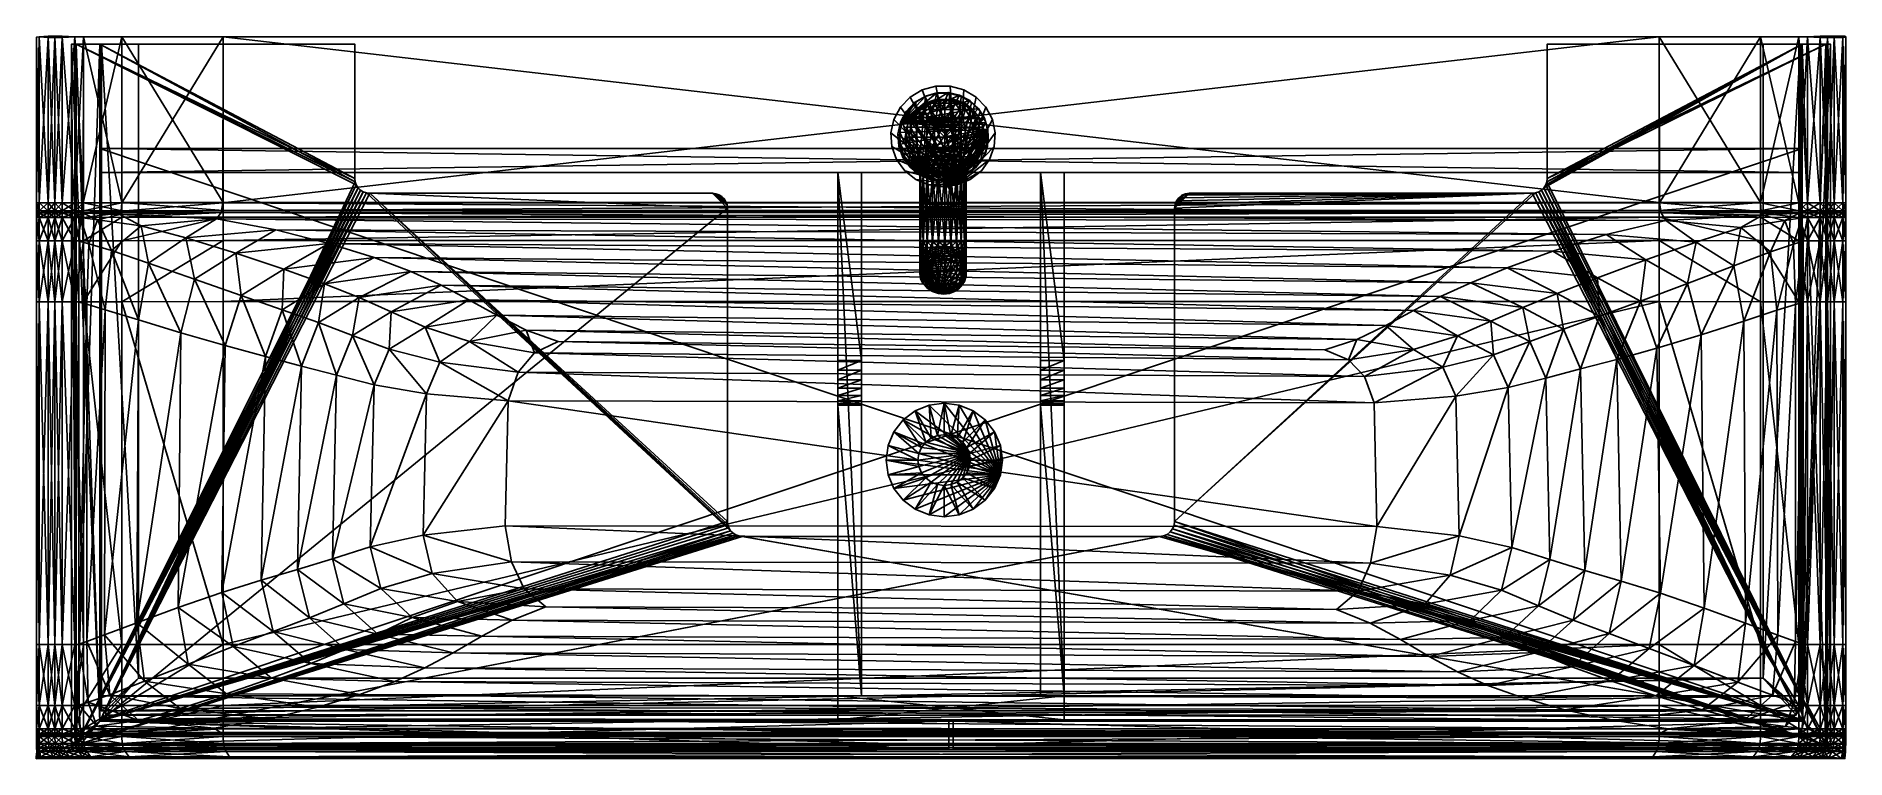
# Model space of a CAD drawing. Extents: x -45 to 77, y -18 to 31.
import ezdxf

# ---------------------------------------------------------------- set-up
doc = ezdxf.new("R2010")
doc.units = 0
for name, color, linetype in [('K61421_890_1', 252, 'CONTINUOUS'), ('K61421_893_1', 251, 'CONTINUOUS'), ('POLYG15_1', 252, 'CONTINUOUS')]:
    doc.layers.add(name, color=color, linetype=linetype)

msp = doc.modelspace()

# ---------------------------------------------------------------- meshes
at = {"layer": 'K61421_890_1'}
mesh = msp.add_polyface(dxfattribs=at)
corners = [(-43.6254, 19.3664, 85.0296), (-43.6254, 18.8209, 85.0296), (-44.063, 18.8195, 84.9784), (-44.063, 19.365, 84.9784), (-43.6254, 30.5328, 85.0595), (-43.6254, 30.4366, 85.1036), (-44.063, 30.4366, 85.0412), (-44.063, 30.5328, 85.0009), (-44.6637, 30.4847, 84.7547), (-44.6637, 18.8173, 70.6844), (-44.6637, 19.3629, 70.6844), (-44.8446, 19.3623, 70.6951), (-44.063, 19.365, 70.6844), (-44.063, 18.8195, 70.6844), (-44.6637, 18.8173, 84.7534), (-44.6637, 19.3629, 84.7534), (-44.8446, 18.8167, 84.6609), (-44.8446, 19.3623, 84.6609), (-44.8446, 18.8167, 70.6951), (-44.8548, 30.459, 84.6478), (-44.8548, 30.459, 70.705), (-44.6637, 30.4847, 70.7), (-43.1306, 19.3677, 84.9784), (-42.2779, 19.3698, 84.7534), (-42.2779, 18.8246, 84.7534), (-43.1306, 18.8224, 84.9784), (-42.2779, 30.4847, 84.7547), (-43.1306, 18.8224, 70.6844), (-42.2779, 18.8246, 70.6844), (-42.2779, 19.3698, 70.6844), (-43.1306, 19.3677, 70.6844), (-42.2779, 30.4847, 70.7), (-43.1306, 30.4847, 70.7), (-43.6254, 18.8209, 70.6844), (-43.6254, 19.3664, 70.6844), (-44.063, 30.4847, 70.7), (-43.6254, 30.4847, 70.7), (-43.1306, 30.5328, 85.0009), (-43.1306, 30.4366, 85.0412)]
mesh.append_faces([[corners[k] for k in face] for face in [(0, 1, 2, 2), (2, 3, 0, 0), (4, 5, 6, 6), (6, 7, 4, 4), (8, 7, 6, 6), (3, 6, 5, 5), (9, 10, 11, 11), (12, 10, 9, 9), (9, 13, 12, 12), (2, 14, 15, 15), (16, 17, 15, 15), (16, 18, 11, 11), (11, 17, 16, 16), (15, 3, 2, 2), (15, 8, 6, 6), (6, 3, 15, 15), (8, 15, 17, 17), (17, 19, 8, 8), (19, 17, 11, 11), (11, 20, 19, 19), (20, 11, 10, 10), (10, 21, 20, 20), (21, 10, 12, 12), (22, 23, 24, 24), (24, 25, 22, 22), (26, 23, 22, 22), (27, 28, 29, 29), (29, 30, 27, 27), (29, 31, 32, 32), (32, 30, 29, 29), (12, 13, 33, 33), (33, 34, 12, 12), (34, 33, 27, 27), (12, 35, 21, 21), (35, 12, 34, 34), (27, 30, 34, 34), (34, 36, 35, 35), (36, 34, 30, 30), (30, 32, 36, 36), (37, 38, 5, 5), (5, 4, 37, 37), (0, 5, 38, 38), (5, 0, 3, 3), (26, 38, 37, 37), (22, 38, 26, 26), (38, 22, 0, 0), (22, 25, 1, 1), (1, 0, 22, 22)]])
mesh = msp.add_polyface(dxfattribs=at)
corners = [(-39.2615, 18.5724, 84.4586), (-39.1684, 18.7944, 84.6037), (-32.4642, 18.721, 84.4552), (-32.7784, 18.2984, 83.9655), (-32.3485, 19.3705, 84.6356), (-39.1341, 19.3705, 84.6571), (-41.7269, 18.6731, 84.6629), (-41.7153, 18.8212, 84.681), (-37.8263, 17.816, 83.8427), (-40.7571, 18.219, 84.4222), (-32.3319, 30.4848, 84.6458), (-41.711, 19.3703, 84.6877), (-39.1292, 30.4847, 84.6498), (-42.2779, 18.687, 84.7534), (-42.2779, 18.8246, 84.7534), (-41.9139, 18.3673, 84.6583), (-42.2779, 19.3698, 84.7534), (-41.7104, 30.4847, 84.6781), (-42.2779, 18.388, 84.7534), (-42.2779, 30.4847, 84.7547), (-39.1292, 19.375, 70.6844), (-39.1292, 18.8299, 70.6844), (-32.3319, 18.841, 70.6844), (-32.3319, 19.3855, 70.6844), (-32.3319, 18.7036, 70.6844), (-39.1292, 18.6924, 70.6844), (-41.7104, 19.3709, 70.6844), (-41.7104, 18.8257, 70.6844), (-39.1292, 30.4847, 70.7), (-41.7104, 30.4847, 70.7), (-39.1292, 18.3934, 70.6844), (-41.7104, 18.6881, 70.6844), (-41.7104, 18.3891, 70.6844), (-42.2779, 19.3698, 70.6844), (-42.2779, 18.8246, 70.6844), (-42.2779, 30.4847, 70.7), (-42.2779, 18.687, 70.6844), (-42.2779, 18.388, 70.6844), (-41.7104, 16.8165, 70.6844), (-39.1292, 16.8206, 70.6844), (-32.3319, 18.4044, 70.6844)]
mesh.append_faces([[corners[k] for k in face] for face in [(0, 1, 2, 2), (2, 3, 0, 0), (4, 2, 1, 1), (1, 5, 4, 4), (6, 7, 1, 1), (1, 0, 6, 6), (5, 1, 7, 7), (8, 9, 0, 0), (0, 3, 8, 8), (6, 0, 9, 9), (10, 4, 5, 5), (7, 11, 5, 5), (5, 12, 10, 10), (12, 5, 11, 11), (13, 14, 7, 7), (7, 6, 13, 13), (11, 7, 14, 14), (9, 15, 6, 6), (13, 6, 15, 15), (14, 16, 11, 11), (11, 17, 12, 12), (17, 11, 16, 16), (15, 18, 13, 13), (16, 19, 17, 17), (20, 21, 22, 22), (22, 23, 20, 20), (24, 22, 21, 21), (21, 25, 24, 24), (26, 27, 21, 21), (21, 20, 26, 26), (25, 21, 27, 27), (20, 28, 29, 29), (29, 26, 20, 20), (28, 20, 23, 23), (24, 25, 30, 30), (27, 31, 25, 25), (32, 30, 25, 25), (25, 31, 32, 32), (33, 34, 27, 27), (27, 26, 33, 33), (31, 27, 34, 34), (26, 29, 35, 35), (35, 33, 26, 26), (34, 36, 31, 31), (37, 32, 31, 31), (31, 36, 37, 37), (38, 39, 30, 30), (40, 30, 39, 39)]])
mesh = msp.add_polyface(dxfattribs=at)
corners = [(-24.2397, -7.5301, 75.9877), (-26.5473, -8.4716, 77.1466), (-27.3365, -5.2232, 77.1247), (-24.9897, -4.5027, 75.966), (-29.7702, -5.9362, 78.36), (-23.654, 10.466, 75.93), (-25.9402, 11.3279, 77.0923), (-23.2022, 13.0113, 77.095), (-25.5261, 13.9417, 78.3397), (-28.249, 14.9212, 79.7181), (-31.4748, 15.9856, 81.2326), (-25.2323, 16.6451, 81.2384), (-22.1942, 15.6926, 79.7198), (-28.798, 17.5484, 82.7257), (-34.8311, 17.0068, 82.6887), (-31.118, 13.1493, 79.7148), (-34.2602, 14.2437, 81.2282), (-28.3654, 12.1915, 78.3365), (-19.7403, 14.7682, 78.3415), (-37.8263, 17.816, 83.8427), (-32.7784, 18.2984, 83.9655), (-37.3495, 15.3173, 82.6736), (-32.1849, 9.7861, 79.7122), (-35.1579, 10.6496, 81.2255), (-29.4997, 9.0526, 78.3348), (-35.3425, -7.7687, 81.2352), (-32.4281, -6.7632, 79.7287), (-24.7262, 7.7977, 75.9304), (-27.0633, 8.4151, 77.0919), (-22.2048, 7.1529, 74.8248), (-28.9666, -9.3852, 78.3806), (-21.7568, -6.4894, 74.8766), (-22.4556, -3.6986, 74.8563), (-32.3319, 19.3855, 70.6844), (-32.3319, 30.4848, 70.7), (-39.1292, 30.4847, 70.7), (-39.1292, 18.3934, 70.6844), (-32.3319, 18.4044, 70.6844), (-32.3319, 18.7036, 70.6844), (-39.1292, 16.8206, 70.6844), (-32.3319, 16.8311, 70.6844), (-39.1292, 12.7261, 70.6844), (-32.3319, 12.7354, 70.6844), (-39.1292, -10.2421, 70.6844), (-32.3319, -10.2402, 70.6844)]
mesh.append_faces([[corners[k] for k in face] for face in [(0, 1, 2, 2), (2, 3, 0, 0), (4, 2, 1, 1), (5, 6, 7, 7), (8, 7, 6, 6), (9, 10, 11, 11), (11, 12, 9, 9), (13, 11, 10, 10), (10, 14, 13, 13), (15, 16, 10, 10), (10, 9, 15, 15), (14, 10, 16, 16), (8, 9, 12, 12), (17, 15, 9, 9), (9, 8, 17, 17), (12, 18, 8, 8), (14, 19, 20, 20), (20, 13, 14, 14), (16, 21, 14, 14), (22, 23, 16, 16), (16, 15, 22, 22), (21, 16, 23, 23), (24, 22, 15, 15), (15, 17, 24, 24), (25, 23, 22, 22), (22, 26, 25, 25), (26, 22, 24, 24), (24, 4, 26, 26), (6, 17, 8, 8), (27, 28, 6, 6), (6, 5, 27, 27), (17, 6, 28, 28), (29, 27, 5, 5), (28, 24, 17, 17), (28, 2, 4, 4), (4, 24, 28, 28), (2, 28, 27, 27), (27, 3, 2, 2), (3, 27, 29, 29), (1, 30, 4, 4), (31, 0, 3, 3), (29, 32, 3, 3), (33, 34, 35, 35), (36, 37, 38, 38), (39, 40, 37, 37), (41, 42, 40, 40), (41, 43, 44, 44), (44, 42, 41, 41)]])
mesh = msp.add_polyface(dxfattribs=at)
corners = [(44.6562, -4.7951, 73.1368), (45.0796, -2.3426, 73.1414), (50.5935, -2.9655, 73.8588), (43.7231, 10.1956, 73.8965), (47.5235, 9.517, 73.8603), (43.1761, 8.8297, 73.1897), (41.5758, 9.5016, 73.316), (44.2477, 7.7106, 73.1459), (49.351, 13.076, 77.0695), (54.8575, 12.3495, 77.0716), (52.7304, 11.4222, 75.91), (47.5212, 12.1347, 75.9079), (50.4846, 10.4372, 74.8082), (52.8921, 9.1698, 74.8115), (51.3745, 14.0009, 78.3143), (-12.0007, 10.8313, 73.919), (-11.4507, 9.2936, 73.2062), (-9.8439, 10.0671, 73.3361), (-17.7, 13.8445, 77.0967), (-15.8464, 12.8675, 75.9339), (45.6794, 11.1313, 74.811), (-25.2323, 16.6451, 81.2384), (56.8698, 16.1182, 81.2197), (53.8231, 14.9992, 79.6952), (-22.1942, 15.6926, 79.7198), (-32.4642, 18.721, 84.4552), (64.1438, 18.6871, 84.454), (64.4507, 18.1842, 83.9614), (-32.7784, 18.2984, 83.9655), (60.4525, 17.2351, 82.7146), (-32.3485, 19.3705, 84.6356), (64.0308, 19.3663, 84.6354), (-32.3319, 30.4848, 84.6458), (64.0146, 30.4848, 84.6458), (-28.798, 17.5484, 82.7257), (-19.7403, 14.7682, 78.3415), (-13.9785, 11.82, 74.8355), (-12.5373, 8.0036, 73.1563), (44.8967, 5.9449, 73.1431), (-13.2016, 6.0761, 73.1478), (-32.3319, 18.841, 70.6844), (64.0146, 18.841, 70.6844), (64.0146, 19.3855, 70.6844), (-32.3319, 30.4848, 70.7), (-32.3319, 19.3855, 70.6844), (-32.3319, 18.7036, 70.6844), (64.0146, 18.7036, 70.6844), (-32.3319, 18.4044, 70.6844), (64.0146, 18.4044, 70.6844), (-32.3319, 16.8311, 70.6844), (64.0146, 16.8311, 70.6844), (-32.3319, 12.7354, 70.6844), (64.0146, 12.7354, 70.6844), (-32.3319, -10.2402, 70.6844), (64.0146, -10.2402, 70.6844), (64.0146, 30.4848, 70.7), (49.4989, 8.3378, 73.8506), (50.3732, 6.3913, 73.8544), (53.892, 6.981, 74.8187), (54.1382, -3.7547, 74.8298)]
mesh.append_faces([[corners[k] for k in face] for face in [(0, 1, 2, 2), (3, 4, 5, 5), (5, 6, 3, 3), (7, 5, 4, 4), (8, 9, 10, 10), (10, 11, 8, 8), (11, 10, 12, 12), (13, 12, 10, 10), (9, 8, 14, 14), (15, 3, 6, 6), (16, 5, 7, 7), (17, 6, 5, 5), (18, 8, 11, 11), (19, 11, 20, 20), (21, 22, 23, 23), (24, 23, 14, 14), (25, 26, 27, 27), (28, 27, 29, 29), (30, 31, 26, 26), (30, 32, 33, 33), (33, 31, 30, 30), (34, 29, 22, 22), (35, 14, 8, 8), (36, 20, 3, 3), (37, 7, 38, 38), (39, 38, 1, 1), (40, 41, 42, 42), (43, 44, 42, 42), (45, 46, 41, 41), (47, 48, 46, 46), (49, 50, 48, 48), (51, 52, 50, 50), (53, 54, 52, 52), (42, 55, 43, 43), (12, 20, 11, 11), (4, 56, 7, 7), (20, 12, 4, 4), (4, 3, 20, 20), (56, 4, 12, 12), (38, 7, 56, 56), (56, 57, 38, 38), (12, 13, 56, 56), (57, 56, 13, 13), (1, 38, 57, 57), (13, 58, 57, 57), (57, 2, 1, 1), (2, 57, 58, 58), (58, 59, 2, 2)]])
mesh = msp.add_polyface(dxfattribs=at)
corners = [(64.0146, 18.841, 70.6844), (70.8118, 18.8299, 70.6844), (70.8118, 19.375, 70.6844), (73.393, 19.3709, 70.6844), (70.8118, 30.4847, 70.7), (64.0146, 30.4848, 70.7), (64.0146, 19.3855, 70.6844), (73.393, 18.8257, 70.6844), (64.0146, 18.7036, 70.6844), (70.8118, 18.6924, 70.6844), (64.1438, 18.6871, 84.454), (70.8501, 18.7843, 84.6033), (70.941, 18.5385, 84.4574), (73.4093, 18.6689, 84.6627), (72.4367, 18.1851, 84.421), (69.4985, 17.7015, 83.8386), (64.4507, 18.1842, 83.9614), (73.3979, 18.82, 84.6809), (64.0308, 19.3663, 84.6354), (70.8166, 19.3693, 84.6571), (73.9605, 18.687, 84.7534), (73.5961, 18.363, 84.6582), (73.3937, 19.3702, 84.6877), (73.9605, 18.8246, 84.7534), (73.9605, 18.388, 84.7534), (70.8118, 30.4847, 84.6498), (73.393, 30.4847, 84.6781), (64.0146, 30.4848, 84.6458), (73.9605, 30.4847, 84.7547), (73.9605, 19.3698, 84.7534), (73.9605, 19.3698, 70.6844), (73.393, 30.4847, 70.7), (73.393, 18.6881, 70.6844), (73.9605, 18.8246, 70.6844), (73.9605, 30.4847, 70.7), (70.8118, 18.3934, 70.6844), (73.393, 18.3891, 70.6844), (64.0146, 18.4044, 70.6844), (73.9605, 18.388, 70.6844), (73.9605, 18.687, 70.6844), (71.4927, 16.0847, 83.7941), (73.0276, 16.5994, 84.4078), (73.67, 16.7888, 84.6565), (73.9605, 16.8154, 70.6844), (73.393, 16.8165, 70.6844), (70.8118, 16.8206, 70.6844), (64.0146, 16.8311, 70.6844)]
mesh.append_faces([[corners[k] for k in face] for face in [(0, 1, 2, 2), (3, 2, 1, 1), (2, 4, 5, 5), (5, 6, 2, 2), (4, 2, 3, 3), (1, 7, 3, 3), (8, 9, 1, 1), (7, 1, 9, 9), (10, 11, 12, 12), (13, 12, 11, 11), (12, 14, 15, 15), (15, 16, 12, 12), (14, 12, 13, 13), (11, 17, 13, 13), (18, 19, 11, 11), (17, 11, 19, 19), (20, 13, 17, 17), (13, 21, 14, 14), (21, 13, 20, 20), (19, 22, 17, 17), (23, 17, 22, 22), (20, 24, 21, 21), (19, 25, 26, 26), (26, 22, 19, 19), (25, 19, 18, 18), (18, 27, 25, 25), (22, 26, 28, 28), (28, 29, 22, 22), (30, 3, 7, 7), (3, 31, 4, 4), (31, 3, 30, 30), (9, 32, 7, 7), (33, 7, 32, 32), (30, 34, 31, 31), (9, 35, 36, 36), (36, 32, 9, 9), (35, 9, 8, 8), (8, 37, 35, 35), (32, 36, 38, 38), (38, 39, 32, 32), (40, 15, 14, 14), (41, 14, 21, 21), (42, 21, 24, 24), (43, 38, 36, 36), (44, 36, 35, 35), (35, 45, 44, 44), (45, 35, 37, 37), (37, 46, 45, 45)]])
mesh = msp.add_polyface(dxfattribs=at)
corners = [(75.7456, 18.8195, 84.9784), (75.308, 18.8209, 85.0296), (75.308, 19.3664, 85.0296), (75.7456, 19.365, 84.9784), (74.8132, 19.3677, 84.9784), (75.7456, 30.4366, 85.0412), (75.308, 30.4366, 85.1036), (75.308, 30.5328, 85.0595), (75.7456, 30.5328, 85.0009), (74.8132, 30.5328, 85.0009), (74.8132, 30.4366, 85.0412), (76.4845, 30.5325, 84.6683), (76.5352, 30.4728, 84.6485), (76.3463, 30.4365, 84.7666), (76.3463, 30.5328, 84.7429), (76.3463, 18.8173, 84.7534), (76.5273, 19.3623, 84.6609), (76.5352, 30.4728, 70.7055), (76.5273, 19.3623, 70.6951), (76.3463, 19.3629, 84.7534), (76.3463, 30.4847, 70.7), (76.3463, 19.3629, 70.6844), (75.7456, 19.365, 70.6844), (75.7456, 18.8195, 70.6844), (75.7456, 30.4847, 70.7), (76.4845, 30.5325, 70.7087), (73.3937, 19.3702, 84.6877), (73.9605, 19.3698, 84.7534), (73.9605, 18.8246, 84.7534), (74.8132, 18.8224, 84.9784), (73.9605, 30.4847, 84.7547), (73.393, 18.8257, 70.6844), (73.9605, 18.8246, 70.6844), (73.9605, 19.3698, 70.6844), (74.8132, 19.3677, 70.6844), (73.9605, 30.4847, 70.7), (74.8132, 18.8224, 70.6844), (75.308, 19.3664, 70.6844), (75.308, 18.8209, 70.6844), (75.308, 30.4847, 70.7), (74.8132, 30.4847, 70.7)]
mesh.append_faces([[corners[k] for k in face] for face in [(0, 1, 2, 2), (2, 3, 0, 0), (4, 2, 1, 1), (5, 6, 7, 7), (7, 8, 5, 5), (9, 7, 6, 6), (6, 10, 9, 9), (2, 6, 5, 5), (4, 10, 6, 6), (6, 2, 4, 4), (11, 12, 13, 13), (13, 14, 11, 11), (8, 14, 13, 13), (13, 5, 8, 8), (15, 0, 3, 3), (16, 12, 17, 17), (17, 18, 16, 16), (12, 16, 19, 19), (19, 13, 12, 12), (13, 19, 3, 3), (18, 17, 20, 20), (20, 21, 18, 18), (21, 22, 23, 23), (21, 20, 24, 24), (24, 22, 21, 21), (3, 5, 13, 13), (17, 25, 20, 20), (26, 27, 28, 28), (29, 28, 27, 27), (27, 4, 29, 29), (27, 30, 10, 10), (10, 4, 27, 27), (31, 32, 33, 33), (34, 33, 32, 32), (35, 33, 34, 34), (32, 36, 34, 34), (22, 37, 38, 38), (38, 23, 22, 22), (36, 38, 37, 37), (37, 34, 36, 36), (37, 39, 40, 40), (40, 34, 37, 37), (39, 37, 22, 22), (22, 24, 39, 39), (34, 40, 35, 35), (5, 3, 2, 2), (30, 9, 10, 10), (1, 29, 4, 4)]])
mesh = msp.add_polyface(dxfattribs=at)
corners = [(-44.063, 18.682, 84.9784), (-44.063, 18.8195, 84.9784), (-43.6254, 18.8209, 85.0296), (-44.8446, 19.3623, 70.6951), (-44.8446, 18.8167, 70.6951), (-44.6637, 18.8173, 70.6844), (-44.6637, 18.6797, 70.6844), (-44.063, 18.8195, 70.6844), (-44.8446, 18.6791, 70.6951), (-44.8446, 18.6791, 84.6609), (-44.8446, 18.8167, 84.6609), (-44.6637, 18.8173, 84.7534), (-44.6637, 18.6797, 84.7534), (-44.6637, 19.3629, 84.7534), (-44.6637, 18.3808, 84.7534), (-44.8446, 18.3801, 84.6609), (-44.063, 18.383, 84.9784), (-44.8446, 18.3801, 70.6951), (-44.6637, 18.3808, 70.6844), (-44.063, 18.682, 70.6844), (-44.063, 18.383, 70.6844), (-43.1306, 18.8224, 84.9784), (-42.2779, 18.8246, 84.7534), (-42.2779, 18.687, 84.7534), (-43.1306, 18.6848, 84.9784), (-42.2779, 18.388, 84.7534), (-43.1306, 18.3858, 84.9784), (-43.1306, 18.6848, 70.6844), (-42.2779, 18.687, 70.6844), (-42.2779, 18.8246, 70.6844), (-43.1306, 18.8224, 70.6844), (-43.1306, 18.3858, 70.6844), (-42.2779, 18.388, 70.6844), (-43.6254, 18.3844, 70.6844), (-43.6254, 18.6834, 70.6844), (-43.1306, 16.8133, 70.6844), (-43.6254, 18.8209, 70.6844), (-43.6254, 18.6834, 85.0296), (-43.6254, 18.3844, 85.0296), (-43.6254, 16.812, 85.0296)]
mesh.append_faces([[corners[k] for k in face] for face in [(0, 1, 2, 2), (3, 4, 5, 5), (6, 5, 4, 4), (7, 5, 6, 6), (4, 8, 6, 6), (9, 10, 11, 11), (11, 12, 9, 9), (13, 11, 10, 10), (0, 12, 11, 11), (11, 1, 0, 0), (4, 10, 9, 9), (14, 15, 9, 9), (9, 12, 14, 14), (9, 8, 4, 4), (8, 9, 15, 15), (16, 14, 12, 12), (12, 0, 16, 16), (17, 18, 6, 6), (6, 8, 17, 17), (19, 6, 18, 18), (6, 19, 7, 7), (15, 17, 8, 8), (18, 20, 19, 19), (21, 22, 23, 23), (24, 23, 25, 25), (23, 24, 21, 21), (25, 26, 24, 24), (27, 28, 29, 29), (29, 30, 27, 27), (31, 32, 28, 28), (28, 27, 31, 31), (19, 20, 33, 33), (33, 34, 19, 19), (35, 31, 33, 33), (34, 33, 31, 31), (7, 19, 34, 34), (31, 27, 34, 34), (34, 36, 7, 7), (36, 34, 27, 27), (27, 30, 36, 36), (2, 37, 0, 0), (37, 2, 21, 21), (16, 0, 37, 37), (21, 24, 37, 37), (37, 38, 16, 16), (38, 37, 24, 24), (24, 26, 38, 38), (39, 38, 26, 26)]])
mesh = msp.add_polyface(dxfattribs=at)
corners = [(-43.6254, 12.7186, 70.6844), (-43.6254, 16.812, 70.6844), (-44.063, 16.8106, 70.6844), (-44.063, 12.7174, 70.6844), (-44.063, 18.383, 70.6844), (-44.6637, 16.8085, 84.7534), (-44.8446, 16.8079, 84.6609), (-44.8446, 18.3801, 84.6609), (-44.6637, 18.3808, 84.7534), (-44.8446, 18.3801, 70.6951), (-44.063, 16.8106, 84.9784), (-44.063, 18.383, 84.9784), (-44.6637, 12.7156, 84.7534), (-44.8446, 12.715, 84.6609), (-44.8446, 16.8079, 70.6951), (-44.063, 12.7174, 84.9784), (-44.8446, 12.715, 70.6951), (-44.6637, 16.8085, 70.6844), (-44.6637, 18.3808, 70.6844), (-44.6637, 12.7156, 70.6844), (-43.6254, -10.2436, 85.0296), (-43.6254, 12.7186, 85.0296), (-43.1306, 12.7198, 84.9784), (-44.063, -10.2439, 84.9784), (-41.9876, 16.7917, 84.6566), (-42.2779, 16.8154, 84.7534), (-42.2779, 18.388, 84.7534), (-43.1306, 18.3858, 84.9784), (-42.0032, 12.7023, 84.6563), (-42.2779, 12.7216, 84.7534), (-43.1306, 16.8133, 84.9784), (-43.1306, 16.8133, 70.6844), (-42.2779, 16.8154, 70.6844), (-42.2779, 18.388, 70.6844), (-43.1306, 18.3858, 70.6844), (-43.1306, 12.7198, 70.6844), (-42.2779, 12.7216, 70.6844), (-43.6254, -10.2436, 70.6844), (-43.1306, -10.2434, 70.6844), (-43.6254, 18.3844, 70.6844), (-43.6254, 18.3844, 85.0296), (-43.6254, 16.812, 85.0296)]
mesh.append_faces([[corners[k] for k in face] for face in [(0, 1, 2, 2), (2, 3, 0, 0), (4, 2, 1, 1), (5, 6, 7, 7), (7, 8, 5, 5), (9, 7, 6, 6), (10, 5, 8, 8), (8, 11, 10, 10), (12, 13, 6, 6), (6, 5, 12, 12), (6, 14, 9, 9), (14, 6, 13, 13), (15, 12, 5, 5), (5, 10, 15, 15), (13, 16, 14, 14), (14, 17, 18, 18), (18, 9, 14, 14), (4, 18, 17, 17), (16, 19, 17, 17), (17, 14, 16, 16), (2, 17, 19, 19), (17, 2, 4, 4), (19, 3, 2, 2), (20, 21, 22, 22), (23, 15, 21, 21), (24, 25, 26, 26), (27, 26, 25, 25), (28, 29, 25, 25), (30, 25, 29, 29), (25, 30, 27, 27), (29, 22, 30, 30), (31, 32, 33, 33), (33, 34, 31, 31), (35, 36, 32, 32), (32, 31, 35, 35), (37, 0, 3, 3), (38, 35, 0, 0), (1, 39, 4, 4), (35, 31, 1, 1), (1, 0, 35, 35), (39, 1, 31, 31), (10, 11, 40, 40), (40, 41, 10, 10), (15, 10, 41, 41), (41, 21, 15, 15), (27, 30, 41, 41), (21, 41, 30, 30), (30, 22, 21, 21)]])
mesh = msp.add_polyface(dxfattribs=at)
corners = [(-37.8263, 17.816, 83.8427), (-34.8311, 17.0068, 82.6887), (-37.3495, 15.3173, 82.6736), (-39.8172, 16.1629, 83.7968), (-40.7571, 18.219, 84.4222), (-35.1579, 10.6496, 81.2255), (-38.0137, 11.5094, 82.67), (-40.2367, 12.1899, 83.7896), (-41.347, 16.6226, 84.4086), (-35.3425, -7.7687, 81.2352), (-38.126, -8.7891, 82.6751), (-40.2865, -9.6041, 83.7918), (-41.4713, 12.5645, 84.4065), (-41.4861, -10.0536, 84.4071), (-34.6703, -11.5606, 81.2483), (-37.5987, -12.7155, 82.6846), (-39.9264, -13.6283, 83.8015), (-41.3794, -14.1264, 84.41), (-41.9139, 18.3673, 84.6583), (-41.9876, 16.7917, 84.6566), (-42.2779, 18.388, 84.7534), (-42.0032, 12.7023, 84.6563), (-42.2779, 16.8154, 84.7534), (-42.005, -10.2193, 84.6564), (-42.2779, -10.243, 84.7534), (-42.2779, 12.7216, 84.7534), (-41.9917, -14.31, 84.6568), (-39.1292, -10.2421, 70.6844), (-41.7104, -10.2428, 70.6844), (-41.7104, -14.3362, 70.6844), (-42.2779, 16.8154, 70.6844), (-41.7104, 16.8165, 70.6844), (-41.7104, 18.3891, 70.6844), (-42.2779, 18.388, 70.6844), (-39.1292, 18.3934, 70.6844), (-42.2779, 12.7216, 70.6844), (-41.7104, 12.7225, 70.6844), (-39.1292, 16.8206, 70.6844), (-39.1292, 12.7261, 70.6844), (-32.3319, 16.8311, 70.6844), (-42.2779, -10.243, 70.6844), (-39.1292, -14.3359, 70.6844), (-32.3319, -10.2402, 70.6844)]
mesh.append_faces([[corners[k] for k in face] for face in [(0, 1, 2, 2), (2, 3, 0, 0), (4, 0, 3, 3), (5, 6, 2, 2), (3, 2, 6, 6), (6, 7, 3, 3), (3, 8, 4, 4), (8, 3, 7, 7), (5, 9, 10, 10), (10, 6, 5, 5), (6, 10, 11, 11), (11, 7, 6, 6), (7, 12, 8, 8), (7, 11, 13, 13), (13, 12, 7, 7), (14, 15, 10, 10), (11, 10, 15, 15), (15, 16, 11, 11), (13, 11, 16, 16), (16, 17, 13, 13), (18, 4, 8, 8), (8, 19, 18, 18), (20, 18, 19, 19), (19, 8, 12, 12), (12, 21, 19, 19), (22, 19, 21, 21), (12, 13, 23, 23), (23, 21, 12, 12), (21, 23, 24, 24), (24, 25, 21, 21), (23, 13, 17, 17), (17, 26, 23, 23), (24, 23, 26, 26), (27, 28, 29, 29), (30, 31, 32, 32), (32, 33, 30, 30), (34, 32, 31, 31), (35, 36, 31, 31), (31, 30, 35, 35), (37, 31, 36, 36), (36, 38, 37, 37), (39, 37, 38, 38), (36, 28, 27, 27), (27, 38, 36, 36), (28, 36, 35, 35), (35, 40, 28, 28), (29, 41, 27, 27), (42, 27, 41, 41)]])
mesh = msp.add_polyface(dxfattribs=at)
corners = [(63.5089, -17.902, 70.6951), (-31.8262, -17.902, 70.6951), (-31.8262, -17.902, 84.6609), (63.5089, -17.902, 84.6609), (-31.9025, -17.7917, 84.7534), (63.5853, -17.7917, 70.6844), (-31.9025, -17.7917, 70.6844), (-32.1379, -17.4281, 70.6844), (63.8205, -17.4281, 84.9784), (-32.1379, -17.4281, 84.9784), (-32.2461, -17.1725, 85.0296), (63.9287, -17.1725, 85.0296), (-32.3065, -16.8925, 84.9784), (41.5758, 9.5016, 73.316), (-9.8439, 10.0671, 73.3361), (-12.0007, 10.8313, 73.919), (43.7231, 10.1956, 73.8965), (-13.9785, 11.82, 74.8355), (44.2477, 7.7106, 73.1459), (-12.5373, 8.0036, 73.1563), (-11.4507, 9.2936, 73.2062), (43.1761, 8.8297, 73.1897), (47.5212, 12.1347, 75.9079), (-15.8464, 12.8675, 75.9339), (-17.7, 13.8445, 77.0967), (49.351, 13.076, 77.0695), (-19.7403, 14.7682, 78.3415), (45.6794, 11.1313, 74.811), (53.8231, 14.9992, 79.6952), (-22.1942, 15.6926, 79.7198), (-25.2323, 16.6451, 81.2384), (56.8698, 16.1182, 81.2197), (-28.798, 17.5484, 82.7257), (51.3745, 14.0009, 78.3143), (64.4507, 18.1842, 83.9614), (-32.7784, 18.2984, 83.9655), (-32.4642, 18.721, 84.4552), (64.1438, 18.6871, 84.454), (-32.3485, 19.3705, 84.6356), (64.0146, -16.4215, 84.7534), (-32.3319, -16.4215, 84.7534), (-32.3544, -16.2916, 84.6631), (64.037, -16.293, 84.6625), (-32.5115, -16.1443, 84.4606), (64.6216, -15.8964, 83.9547), (-32.9378, -15.859, 83.9723), (-29.2355, -15.2312, 82.7449), (60.9215, -15.3336, 82.6964), (-25.9691, -14.4566, 81.2727), (57.6573, -14.6288, 81.1913), (-23.1668, -13.6079, 79.7706), (54.8564, -13.8346, 79.6634), (-20.8224, -12.7385, 78.408), (52.5123, -12.9893, 78.2894), (-18.7928, -11.8222, 77.1746), (50.4814, -12.0734, 77.0558), (-16.9007, -10.8131, 76.0147), (48.5867, -11.0526, 75.9015), (-14.9839, -9.7006, 74.9085), (44.8967, 5.9449, 73.1431), (-13.2016, 6.0761, 73.1478), (45.0796, -2.3426, 73.1414), (-13.3983, -2.2998, 73.1617), (43.8236, -6.6787, 73.172), (-12.1454, -6.527, 73.2437), (-12.9764, -4.6993, 73.1821), (44.6562, -4.7951, 73.1368), (42.3666, -7.9036, 73.2945), (-10.689, -7.7187, 73.3819), (46.6667, -9.9257, 74.802), (-12.9418, -8.6142, 73.9782), (44.6212, -8.822, 73.8799), (64.0146, 19.3855, 70.6844), (-32.3319, 19.3855, 70.6844), (-32.3319, 18.841, 70.6844), (64.0146, 18.841, 70.6844), (-32.3319, 18.7036, 70.6844), (64.0146, 18.7036, 70.6844), (-32.3319, 18.4044, 70.6844), (64.0146, 18.4044, 70.6844), (-32.3319, 16.8311, 70.6844), (64.0146, 16.8311, 70.6844), (-32.3319, 12.7354, 70.6844), (64.0146, 12.7354, 70.6844), (-32.3319, -10.2402, 70.6844), (64.0146, -10.2402, 70.6844), (-32.3319, -14.3353, 70.6844), (64.0146, -14.3353, 70.6844), (-32.3319, -15.9043, 70.6844), (64.0146, -15.9043, 70.6844), (-32.3319, -16.2606, 70.6844), (64.0146, -16.2606, 70.6844), (-32.3319, -16.4215, 70.6844), (-32.3065, -16.8925, 70.6844), (63.9892, -16.8925, 70.6844), (-32.2461, -17.1725, 70.6844), (63.9287, -17.1725, 70.6844), (63.8205, -17.4281, 70.6844)]
mesh.append_faces([[corners[k] for k in face] for face in [(0, 1, 2, 2), (3, 2, 4, 4), (5, 6, 1, 1), (7, 6, 5, 5), (8, 9, 10, 10), (11, 10, 12, 12), (13, 14, 15, 15), (16, 15, 17, 17), (18, 19, 20, 20), (21, 20, 14, 14), (22, 23, 24, 24), (25, 24, 26, 26), (27, 17, 23, 23), (28, 29, 30, 30), (31, 30, 32, 32), (33, 26, 29, 29), (34, 35, 36, 36), (37, 36, 38, 38), (39, 40, 41, 41), (42, 41, 43, 43), (44, 45, 46, 46), (47, 46, 48, 48), (49, 48, 50, 50), (51, 50, 52, 52), (53, 52, 54, 54), (55, 54, 56, 56), (57, 56, 58, 58), (59, 60, 19, 19), (61, 62, 60, 60), (63, 64, 65, 65), (66, 65, 62, 62), (67, 68, 64, 64), (69, 58, 70, 70), (71, 70, 68, 68), (72, 73, 74, 74), (75, 74, 76, 76), (77, 76, 78, 78), (79, 78, 80, 80), (81, 80, 82, 82), (83, 82, 84, 84), (85, 84, 86, 86), (87, 86, 88, 88), (89, 88, 90, 90), (91, 90, 92, 92), (92, 93, 94, 94), (94, 93, 95, 95), (96, 95, 7, 7), (5, 97, 7, 7)]])
mesh = msp.add_polyface(dxfattribs=at)
corners = [(-12.9764, -4.6993, 73.1821), (-18.3079, -5.4838, 73.9021), (-18.9116, -2.9146, 73.8829), (-13.3983, -2.2998, 73.1617), (-22.4556, -3.6986, 74.8563), (-11.4507, 9.2936, 73.2062), (-15.8067, 10.0576, 73.8795), (-12.0007, 10.8313, 73.919), (-9.8439, 10.0671, 73.3361), (-13.9785, 11.82, 74.8355), (-18.7863, 11.0295, 74.8292), (-12.5373, 8.0036, 73.1563), (-17.7941, 8.6848, 73.8629), (-21.0544, 12.0532, 75.9324), (-23.2022, 13.0113, 77.095), (-17.7, 13.8445, 77.0967), (-15.8464, 12.8675, 75.9339), (-19.7403, 14.7682, 78.3415), (-25.5261, 13.9417, 78.3397), (-23.654, 10.466, 75.93), (-21.1993, 9.5516, 74.8251), (60.4525, 17.2351, 82.7146), (-28.798, 17.5484, 82.7257), (-32.7784, 18.2984, 83.9655), (64.1944, -16.1554, 84.4554), (-32.5115, -16.1443, 84.4606), (-32.9378, -15.859, 83.9723), (-22.2048, 7.1529, 74.8248), (-19.6509, -8.4503, 74.896), (-21.9623, -9.5642, 76.0066), (-24.2397, -7.5301, 75.9877), (-21.7568, -6.4894, 74.8766), (-24.9897, -4.5027, 75.966), (-16.9007, -10.8131, 76.0147), (-18.7928, -11.8222, 77.1746), (-24.1432, -10.5751, 77.1661), (-26.4579, -11.525, 78.3997), (-14.9839, -9.7006, 74.9085), (-13.2016, 6.0761, 73.1478), (-18.6807, 6.5473, 73.8599), (-12.1454, -6.527, 73.2437), (-16.6072, -7.3753, 73.9322), (-10.689, -7.7187, 73.3819), (-12.9418, -8.6142, 73.9782)]
mesh.append_faces([[corners[k] for k in face] for face in [(0, 1, 2, 2), (2, 3, 0, 0), (4, 2, 1, 1), (5, 6, 7, 7), (7, 8, 5, 5), (9, 7, 6, 6), (6, 10, 9, 9), (11, 12, 6, 6), (6, 5, 11, 11), (10, 6, 12, 12), (13, 14, 15, 15), (15, 16, 13, 13), (17, 15, 14, 14), (14, 18, 17, 17), (14, 13, 19, 19), (10, 13, 16, 16), (20, 19, 13, 13), (13, 10, 20, 20), (16, 9, 10, 10), (21, 22, 23, 23), (24, 25, 26, 26), (19, 20, 27, 27), (28, 29, 30, 30), (30, 31, 28, 28), (32, 4, 31, 31), (33, 34, 35, 35), (35, 29, 33, 33), (36, 35, 34, 34), (37, 33, 29, 29), (29, 28, 37, 37), (12, 20, 10, 10), (38, 39, 12, 12), (12, 11, 38, 38), (20, 12, 39, 39), (39, 27, 20, 20), (39, 2, 4, 4), (4, 27, 39, 39), (2, 39, 38, 38), (38, 3, 2, 2), (1, 31, 4, 4), (40, 41, 1, 1), (1, 0, 40, 40), (31, 1, 41, 41), (41, 28, 31, 31), (42, 43, 41, 41), (41, 40, 42, 42), (28, 41, 43, 43), (43, 37, 28, 28)]])
mesh = msp.add_polyface(dxfattribs=at)
corners = [(55.9242, -7.6632, 75.9248), (56.6732, -4.5626, 75.9377), (59.0207, -5.286, 77.095), (53.4394, -6.6142, 74.8175), (58.2332, -8.6112, 77.0806), (61.4546, -5.9989, 78.3304), (55.3322, 10.0589, 75.9156), (52.7304, 11.4222, 75.91), (54.8575, 12.3495, 77.0716), (52.8921, 9.1698, 74.8115), (57.6053, 10.901, 77.0771), (51.3745, 14.0009, 78.3143), (57.167, 13.2809, 78.3163), (56.8698, 16.1182, 81.2197), (63.1186, 15.5313, 81.2165), (59.8853, 14.3241, 79.697), (53.8231, 14.9992, 79.6952), (62.7707, 12.7641, 79.7011), (60.0212, 11.7653, 78.3214), (65.9177, 13.9504, 81.2178), (60.4525, 17.2351, 82.7146), (66.4892, 16.7323, 82.679), (70.8118, 19.375, 70.6844), (64.0146, 19.3855, 70.6844), (64.0146, 18.841, 70.6844), (70.8118, 18.8299, 70.6844), (64.0146, 18.7036, 70.6844), (70.941, 18.5385, 84.4574), (64.4507, 18.1842, 83.9614), (64.1438, 18.6871, 84.454), (70.8501, 18.7843, 84.6033), (64.0308, 19.3663, 84.6354), (69.4985, 17.7015, 83.8386), (63.8541, 9.6128, 79.706), (61.1702, 8.8608, 78.328), (66.8292, 10.5176, 81.2208), (69.0161, 15.1389, 82.6673), (64.1125, -6.8199, 79.7019), (67.0266, -7.8118, 81.2148), (56.4069, 7.6145, 75.9239), (53.892, 6.981, 74.8187), (58.738, 8.223, 77.0851), (54.1382, -3.7547, 74.8298)]
mesh.append_faces([[corners[k] for k in face] for face in [(0, 1, 2, 2), (1, 0, 3, 3), (4, 2, 5, 5), (6, 7, 8, 8), (7, 6, 9, 9), (8, 10, 6, 6), (11, 12, 8, 8), (10, 8, 12, 12), (13, 14, 15, 15), (15, 16, 13, 13), (17, 15, 14, 14), (16, 15, 12, 12), (15, 17, 18, 18), (18, 12, 15, 15), (14, 19, 17, 17), (20, 21, 14, 14), (14, 13, 20, 20), (19, 14, 21, 21), (22, 23, 24, 24), (25, 24, 26, 26), (27, 28, 29, 29), (30, 29, 31, 31), (28, 32, 21, 21), (21, 20, 28, 28), (12, 11, 16, 16), (33, 17, 19, 19), (17, 33, 34, 34), (34, 18, 17, 17), (19, 35, 33, 33), (21, 36, 19, 19), (33, 37, 5, 5), (5, 34, 33, 33), (37, 33, 35, 35), (35, 38, 37, 37), (39, 6, 10, 10), (6, 39, 40, 40), (40, 9, 6, 6), (10, 41, 39, 39), (12, 18, 10, 10), (41, 10, 18, 18), (39, 1, 42, 42), (42, 40, 39, 39), (1, 39, 41, 41), (18, 34, 41, 41), (41, 2, 1, 1), (2, 41, 34, 34), (34, 5, 2, 2), (3, 42, 1, 1)]])
mesh = msp.add_polyface(dxfattribs=at)
corners = [(73.393, -10.2428, 70.6844), (73.393, -14.3362, 70.6844), (73.9605, -14.3362, 70.6844), (73.9605, -10.243, 70.6844), (70.8118, -10.2421, 70.6844), (70.8118, -14.3359, 70.6844), (69.8095, -8.8154, 82.6626), (69.2832, -12.7738, 82.657), (66.3561, -11.6565, 81.2029), (67.0266, -7.8118, 81.2148), (66.8292, 10.5176, 81.2208), (65.9177, 13.9504, 81.2178), (69.0161, 15.1389, 82.6673), (69.6892, 11.429, 82.6672), (66.4892, 16.7323, 82.679), (69.4985, 17.7015, 83.8386), (71.4927, 16.0847, 83.7941), (71.9161, 12.1542, 83.7884), (72.4367, 18.1851, 84.421), (73.0276, 16.5994, 84.4078), (73.153, 12.5539, 84.4061), (71.9695, -9.6157, 83.7862), (71.61, -13.6539, 83.7894), (66.9, -14.6407, 82.663), (73.1688, -10.0571, 84.4055), (73.0623, -14.134, 84.4064), (73.5961, 18.363, 84.6582), (73.67, 16.7888, 84.6565), (73.6857, 12.701, 84.6563), (73.6876, -10.2197, 84.6562), (73.6743, -14.3109, 84.6563), (73.393, 18.3891, 70.6844), (73.393, 16.8165, 70.6844), (73.9605, 16.8154, 70.6844), (73.9605, 12.7216, 70.6844), (73.393, 12.7225, 70.6844), (70.8118, 16.8206, 70.6844), (70.8118, 12.7261, 70.6844), (64.0146, 16.8311, 70.6844), (64.0146, 12.7354, 70.6844), (64.0146, -10.2402, 70.6844), (64.0146, -14.3353, 70.6844)]
mesh.append_faces([[corners[k] for k in face] for face in [(0, 1, 2, 2), (2, 3, 0, 0), (4, 5, 1, 1), (1, 0, 4, 4), (6, 7, 8, 8), (8, 9, 6, 6), (10, 11, 12, 12), (12, 13, 10, 10), (9, 10, 13, 13), (12, 14, 15, 15), (15, 16, 12, 12), (13, 12, 16, 16), (16, 17, 13, 13), (13, 6, 9, 9), (6, 13, 17, 17), (18, 19, 16, 16), (17, 16, 19, 19), (19, 20, 17, 17), (17, 21, 6, 6), (21, 17, 20, 20), (21, 22, 7, 7), (7, 6, 21, 21), (23, 7, 22, 22), (24, 25, 22, 22), (22, 21, 24, 24), (20, 24, 21, 21), (26, 27, 19, 19), (20, 19, 27, 27), (27, 28, 20, 20), (24, 20, 28, 28), (28, 29, 24, 24), (29, 30, 25, 25), (25, 24, 29, 29), (31, 32, 33, 33), (34, 33, 32, 32), (32, 35, 34, 34), (35, 32, 36, 36), (3, 34, 35, 35), (36, 37, 35, 35), (35, 0, 3, 3), (0, 35, 37, 37), (37, 36, 38, 38), (38, 39, 37, 37), (37, 4, 0, 0), (4, 37, 39, 39), (39, 40, 4, 4), (40, 41, 5, 5), (5, 4, 40, 40)]])
mesh = msp.add_polyface(dxfattribs=at)
corners = [(76.3463, 18.8173, 70.6844), (76.5273, 18.8167, 70.6951), (76.5273, 19.3623, 70.6951), (76.3463, 19.3629, 70.6844), (76.3463, 18.8173, 84.7534), (76.5273, 18.8167, 84.6609), (76.5273, 18.6791, 84.6609), (76.3463, 18.6797, 84.7534), (76.3463, 18.3808, 84.7534), (76.5273, 18.6791, 70.6951), (76.3463, 19.3629, 84.7534), (76.5273, 19.3623, 84.6609), (75.7456, 18.8195, 84.9784), (75.7456, 19.365, 84.9784), (75.7456, 18.682, 84.9784), (76.3463, 18.6797, 70.6844), (75.7456, 18.8195, 70.6844), (75.7456, 18.682, 70.6844), (76.5273, 18.3801, 70.6951), (75.7456, 18.383, 70.6844), (75.7456, 18.383, 84.9784), (73.3979, 18.82, 84.6809), (73.9605, 18.8246, 84.7534), (73.9605, 18.687, 84.7534), (74.8132, 18.6848, 84.9784), (74.8132, 18.3858, 84.9784), (73.9605, 18.388, 84.7534), (74.8132, 18.8224, 84.9784), (73.393, 18.6881, 70.6844), (73.9605, 18.687, 70.6844), (73.9605, 18.8246, 70.6844), (74.8132, 18.8224, 70.6844), (74.8132, 18.6848, 70.6844), (73.9605, 18.388, 70.6844), (74.8132, 18.3858, 70.6844), (75.308, 18.6834, 70.6844), (75.308, 18.3844, 70.6844), (75.308, 18.8209, 70.6844), (75.308, 18.6834, 85.0296), (75.308, 18.8209, 85.0296), (75.308, 18.3844, 85.0296)]
mesh.append_faces([[corners[k] for k in face] for face in [(0, 1, 2, 2), (2, 3, 0, 0), (4, 5, 6, 6), (6, 7, 4, 4), (8, 7, 6, 6), (9, 6, 5, 5), (10, 11, 5, 5), (5, 4, 10, 10), (5, 1, 9, 9), (1, 5, 11, 11), (12, 4, 7, 7), (13, 10, 4, 4), (7, 14, 12, 12), (11, 2, 1, 1), (15, 9, 1, 1), (1, 0, 15, 15), (16, 0, 3, 3), (17, 15, 0, 0), (0, 16, 17, 17), (18, 9, 15, 15), (15, 17, 19, 19), (8, 20, 14, 14), (21, 22, 23, 23), (24, 23, 22, 22), (25, 26, 23, 23), (23, 24, 25, 25), (22, 27, 24, 24), (28, 29, 30, 30), (31, 30, 29, 29), (32, 29, 33, 33), (29, 32, 31, 31), (33, 34, 32, 32), (17, 35, 36, 36), (36, 19, 17, 17), (34, 36, 35, 35), (35, 32, 34, 34), (16, 37, 35, 35), (35, 17, 16, 16), (32, 35, 37, 37), (37, 31, 32, 32), (14, 38, 39, 39), (39, 12, 14, 14), (27, 39, 38, 38), (38, 24, 27, 27), (20, 40, 38, 38), (38, 14, 20, 20), (24, 38, 40, 40), (40, 25, 24, 24)]])
mesh = msp.add_polyface(dxfattribs=at)
corners = [(75.7456, 16.8106, 70.6844), (75.308, 16.812, 70.6844), (75.308, 12.7186, 70.6844), (75.7456, 12.7174, 70.6844), (74.8133, 12.7198, 70.6844), (76.5273, 18.6791, 84.6609), (76.5273, 18.3801, 84.6609), (76.3463, 18.3808, 84.7534), (76.5273, 18.6791, 70.6951), (76.5273, 18.3801, 70.6951), (75.7456, 18.682, 84.9784), (76.3463, 18.6797, 84.7534), (76.3463, 18.6797, 70.6844), (76.3463, 18.3808, 70.6844), (75.7456, 18.383, 70.6844), (76.3463, 16.8085, 84.7534), (75.7456, 18.383, 84.9784), (76.5273, 16.8079, 84.6609), (76.5273, 16.8079, 70.6951), (76.3463, 12.7156, 84.7534), (75.7456, 16.8106, 84.9784), (75.7456, 12.7174, 84.9784), (76.3463, 16.8085, 70.6844), (76.5273, 12.715, 70.6951), (76.3463, 12.7156, 70.6844), (73.9605, 18.388, 84.7534), (73.9605, 16.8154, 84.7534), (73.67, 16.7888, 84.6565), (73.6857, 12.701, 84.6563), (74.8132, 16.8133, 84.9784), (74.8132, 18.3858, 84.9784), (74.8132, 12.7198, 84.9784), (73.9605, 12.7216, 84.7534), (74.8132, 18.3858, 70.6844), (73.9605, 18.388, 70.6844), (73.9605, 16.8154, 70.6844), (74.8132, 16.8133, 70.6844), (73.9605, 12.7216, 70.6844), (75.308, 18.3844, 70.6844), (75.308, 16.812, 85.0296), (75.308, 18.3844, 85.0296), (75.308, 12.7186, 85.0296)]
mesh.append_faces([[corners[k] for k in face] for face in [(0, 1, 2, 2), (2, 3, 0, 0), (4, 2, 1, 1), (5, 6, 7, 7), (5, 8, 9, 9), (9, 6, 5, 5), (10, 11, 7, 7), (12, 13, 9, 9), (14, 13, 12, 12), (15, 7, 6, 6), (16, 7, 15, 15), (6, 17, 15, 15), (6, 9, 18, 18), (18, 17, 6, 6), (19, 15, 17, 17), (20, 15, 19, 19), (15, 20, 16, 16), (19, 21, 20, 20), (18, 9, 13, 13), (13, 22, 18, 18), (0, 22, 13, 13), (13, 14, 0, 0), (23, 18, 22, 22), (3, 24, 22, 22), (22, 0, 3, 3), (25, 26, 27, 27), (28, 27, 26, 26), (29, 26, 25, 25), (25, 30, 29, 29), (31, 32, 26, 26), (26, 29, 31, 31), (33, 34, 35, 35), (36, 35, 37, 37), (35, 36, 33, 33), (37, 4, 36, 36), (14, 38, 1, 1), (1, 0, 14, 14), (1, 36, 4, 4), (36, 1, 38, 38), (38, 33, 36, 36), (20, 39, 40, 40), (40, 16, 20, 20), (30, 40, 39, 39), (21, 41, 39, 39), (39, 20, 21, 21), (39, 29, 30, 30), (29, 39, 41, 41), (41, 31, 29, 29)]])
mesh = msp.add_polyface(dxfattribs=at)
corners = [(75.7456, -14.3365, 84.9784), (75.308, -14.3364, 85.0296), (75.308, -10.2436, 85.0296), (75.7456, -10.2439, 84.9784), (74.8133, -10.2434, 84.9784), (75.308, 12.7186, 85.0296), (75.7456, 12.7174, 84.9784), (74.8132, -14.3363, 84.9784), (76.5273, -14.3366, 70.6951), (76.5273, -10.2443, 70.6951), (76.3463, -10.2443, 70.6844), (76.3463, -14.3366, 84.7534), (76.3463, -10.2443, 84.7534), (76.5273, -10.2443, 84.6609), (76.5273, 16.8079, 84.6609), (76.5273, 12.715, 84.6609), (76.3463, 12.7156, 84.7534), (76.5273, 16.8079, 70.6951), (76.5273, 12.715, 70.6951), (76.3463, 16.8085, 70.6844), (76.3463, 12.7156, 70.6844), (75.7456, -10.2439, 70.6844), (75.7456, 12.7174, 70.6844), (75.7456, -14.3365, 70.6844), (74.8132, 12.7198, 84.9784), (74.8132, -10.2434, 70.6844), (73.9605, -10.243, 70.6844), (73.9605, -14.3362, 70.6844), (74.8132, -14.3363, 70.6844), (73.9605, 16.8154, 84.7534), (73.9605, 12.7216, 84.7534), (73.6857, 12.701, 84.6563), (73.6876, -10.2197, 84.6562), (73.9605, -10.243, 84.7534), (73.6743, -14.3109, 84.6563), (73.9605, -14.3362, 84.7534), (74.8133, 12.7198, 70.6844), (73.9605, 12.7216, 70.6844), (75.308, -10.2436, 70.6844), (75.308, -14.3364, 70.6844), (75.308, 12.7186, 70.6844)]
mesh.append_faces([[corners[k] for k in face] for face in [(0, 1, 2, 2), (2, 3, 0, 0), (4, 2, 1, 1), (5, 2, 4, 4), (6, 3, 2, 2), (2, 5, 6, 6), (1, 7, 4, 4), (8, 9, 10, 10), (11, 12, 13, 13), (3, 12, 11, 11), (11, 0, 3, 3), (14, 15, 16, 16), (14, 17, 18, 18), (18, 15, 14, 14), (12, 16, 15, 15), (6, 16, 12, 12), (15, 13, 12, 12), (13, 15, 18, 18), (18, 9, 13, 13), (12, 3, 6, 6), (19, 20, 18, 18), (9, 18, 20, 20), (20, 10, 9, 9), (21, 10, 20, 20), (20, 22, 21, 21), (10, 21, 23, 23), (4, 24, 5, 5), (25, 26, 27, 27), (27, 28, 25, 25), (29, 30, 31, 31), (32, 31, 30, 30), (30, 33, 32, 32), (4, 33, 30, 30), (30, 24, 4, 4), (34, 32, 33, 33), (7, 35, 33, 33), (33, 4, 7, 7), (36, 37, 26, 26), (26, 25, 36, 36), (21, 38, 39, 39), (39, 23, 21, 21), (28, 39, 38, 38), (38, 25, 28, 28), (40, 38, 21, 21), (36, 25, 38, 38), (38, 40, 36, 36), (21, 22, 40, 40)]])
mesh = msp.add_polyface(dxfattribs=at)
corners = [(-43.6254, -10.2436, 85.0296), (-43.6254, -14.3364, 85.0296), (-44.063, -14.3365, 84.9784), (-44.063, -10.2439, 84.9784), (-44.063, -15.9045, 84.9784), (-44.8453, -14.336, 70.6951), (-44.6637, -14.3366, 70.6844), (-44.6637, -10.2443, 70.6844), (-44.8446, -10.2443, 70.6951), (-44.6637, -14.3366, 84.7534), (-44.8466, -14.3346, 84.6609), (-44.8446, -10.2443, 84.6609), (-44.6637, -10.2443, 84.7534), (-44.8446, 12.715, 84.6609), (-44.8446, 12.715, 70.6951), (-44.6637, 12.7156, 84.7534), (-44.063, 12.7174, 84.9784), (-44.8494, -15.8998, 84.6609), (-44.6637, 12.7156, 70.6844), (-44.063, 12.7174, 70.6844), (-44.063, -10.2439, 70.6844), (-44.063, -14.3365, 70.6844), (-43.1306, -10.2434, 84.9784), (-43.1306, -14.3363, 84.9784), (-43.6254, -15.9045, 85.0296), (-43.6254, 12.7186, 85.0296), (-43.1306, 12.7198, 84.9784), (-42.2779, 12.7216, 84.7534), (-42.2779, -10.243, 84.7534), (-41.9917, -14.31, 84.6568), (-42.2779, -14.3362, 84.7534), (-41.9198, -15.8835, 84.6586), (-42.2779, -15.9045, 84.7534), (-43.1306, -10.2434, 70.6844), (-42.2779, -10.243, 70.6844), (-42.2779, 12.7216, 70.6844), (-43.1306, 12.7198, 70.6844), (-43.1306, -14.3363, 70.6844), (-42.2779, -14.3362, 70.6844), (-43.6254, -15.9045, 70.6844), (-43.6254, -14.3364, 70.6844), (-43.6254, -10.2436, 70.6844), (-43.1306, -15.9045, 70.6844), (-43.6254, 12.7186, 70.6844)]
mesh.append_faces([[corners[k] for k in face] for face in [(0, 1, 2, 2), (2, 3, 0, 0), (4, 2, 1, 1), (5, 6, 7, 7), (7, 8, 5, 5), (9, 10, 11, 11), (11, 12, 9, 9), (8, 11, 10, 10), (13, 11, 8, 8), (8, 14, 13, 13), (11, 13, 15, 15), (15, 12, 11, 11), (3, 12, 15, 15), (15, 16, 3, 3), (10, 5, 8, 8), (5, 10, 17, 17), (2, 9, 12, 12), (12, 3, 2, 2), (7, 18, 14, 14), (19, 18, 7, 7), (14, 8, 7, 7), (20, 7, 6, 6), (7, 20, 19, 19), (6, 21, 20, 20), (22, 23, 1, 1), (1, 0, 22, 22), (24, 1, 23, 23), (25, 0, 3, 3), (26, 22, 0, 0), (26, 27, 28, 28), (29, 30, 28, 28), (28, 22, 26, 26), (22, 28, 30, 30), (31, 32, 30, 30), (30, 23, 22, 22), (33, 34, 35, 35), (35, 36, 33, 33), (37, 38, 34, 34), (34, 33, 37, 37), (39, 40, 21, 21), (20, 21, 40, 40), (40, 41, 20, 20), (42, 37, 40, 40), (41, 40, 37, 37), (19, 20, 41, 41), (37, 33, 41, 41), (43, 41, 33, 33)]])
mesh = msp.add_polyface(dxfattribs=at)
corners = [(50.5935, -2.9655, 73.8588), (49.9887, -5.5972, 73.8484), (44.6562, -4.7951, 73.1368), (43.8236, -6.6787, 73.172), (55.9242, -7.6632, 75.9248), (53.648, -9.7705, 75.9091), (51.3335, -8.6439, 74.8044), (-31.8262, -17.902, 84.6609), (63.5089, -17.902, 84.6609), (63.5089, -17.902, 70.6951), (-31.9025, -17.7917, 84.7534), (63.5853, -17.7917, 84.7534), (63.8205, -17.4281, 84.9784), (-32.1379, -17.4281, 84.9784), (-31.8262, -17.902, 70.6951), (63.5853, -17.7917, 70.6844), (-32.2461, -17.1725, 85.0296), (63.9287, -17.1725, 85.0296), (-32.3065, -16.8925, 84.9784), (-32.3319, -16.4215, 84.7534), (64.0146, -16.4215, 84.7534), (-32.3544, -16.2916, 84.6631), (64.037, -16.293, 84.6625), (-32.5115, -16.1443, 84.4606), (64.1944, -16.1554, 84.4554), (-32.9378, -15.859, 83.9723), (64.6216, -15.8964, 83.9547), (-25.9691, -14.4566, 81.2727), (57.6573, -14.6288, 81.1913), (60.9215, -15.3336, 82.6964), (-23.1668, -13.6079, 79.7706), (54.8564, -13.8346, 79.6634), (-29.2355, -15.2312, 82.7449), (-18.7928, -11.8222, 77.1746), (50.4814, -12.0734, 77.0558), (52.5123, -12.9893, 78.2894), (-16.9007, -10.8131, 76.0147), (48.5867, -11.0526, 75.9015), (-20.8224, -12.7385, 78.408), (-12.9764, -4.6993, 73.1821), (-13.3983, -2.2998, 73.1617), (45.0796, -2.3426, 73.1414), (-12.1454, -6.527, 73.2437), (42.3666, -7.9036, 73.2945), (-12.9418, -8.6142, 73.9782), (44.6212, -8.822, 73.8799), (46.6667, -9.9257, 74.802), (-10.689, -7.7187, 73.3819), (-14.9839, -9.7006, 74.9085), (-32.3319, -14.3353, 70.6844), (64.0146, -14.3353, 70.6844), (64.0146, -10.2402, 70.6844), (-32.3319, -16.2606, 70.6844), (64.0146, -16.2606, 70.6844), (64.0146, -15.9043, 70.6844), (-32.3319, -16.4215, 70.6844), (64.0146, -16.4215, 70.6844), (63.9892, -16.8925, 70.6844), (-32.3319, -15.9043, 70.6844), (63.9892, -16.8925, 84.9784), (-32.2461, -17.1725, 70.6844), (63.9287, -17.1725, 70.6844), (-32.1379, -17.4281, 70.6844), (63.8205, -17.4281, 70.6844), (55.831, -10.7915, 77.0638), (58.1467, -11.741, 78.2975), (48.287, -7.552, 73.8486), (54.1382, -3.7547, 74.8298), (53.4394, -6.6142, 74.8175)]
mesh.append_faces([[corners[k] for k in face] for face in [(0, 1, 2, 2), (3, 2, 1, 1), (4, 5, 6, 6), (7, 8, 9, 9), (10, 11, 8, 8), (12, 11, 10, 10), (10, 13, 12, 12), (14, 9, 15, 15), (16, 17, 12, 12), (18, 19, 20, 20), (21, 22, 20, 20), (23, 24, 22, 22), (25, 26, 24, 24), (27, 28, 29, 29), (30, 31, 28, 28), (32, 29, 26, 26), (33, 34, 35, 35), (36, 37, 34, 34), (38, 35, 31, 31), (39, 2, 3, 3), (40, 41, 2, 2), (42, 3, 43, 43), (44, 45, 46, 46), (47, 43, 45, 45), (48, 46, 37, 37), (49, 50, 51, 51), (52, 53, 54, 54), (55, 56, 53, 53), (57, 56, 55, 55), (58, 54, 50, 50), (18, 59, 17, 17), (20, 59, 18, 18), (60, 61, 57, 57), (62, 63, 61, 61), (5, 37, 46, 46), (46, 6, 5, 5), (64, 34, 37, 37), (65, 35, 34, 34), (1, 66, 3, 3), (67, 68, 1, 1), (1, 0, 67, 67), (66, 1, 68, 68), (43, 3, 66, 66), (66, 45, 43, 43), (68, 6, 66, 66), (45, 66, 6, 6), (6, 46, 45, 45)]])
mesh = msp.add_polyface(dxfattribs=at)
corners = [(-38.9079, -17.4281, 70.6844), (-32.1379, -17.4281, 70.6844), (-32.2461, -17.1725, 70.6844), (-38.5522, -17.902, 70.6951), (-31.8262, -17.902, 70.6951), (-31.9025, -17.7917, 70.6844), (-38.5522, -17.902, 84.6609), (-31.8262, -17.902, 84.6609), (-38.6394, -17.7917, 84.7534), (-31.9025, -17.7917, 84.7534), (-32.1379, -17.4281, 84.9784), (-38.9079, -17.4281, 84.9786), (-38.6394, -17.7917, 70.6844), (-39.0312, -17.1725, 85.0301), (-32.2461, -17.1725, 85.0296), (-39.1002, -16.8925, 84.9797), (-32.3065, -16.8925, 84.9784), (-31.6583, -10.3935, 79.7463), (-34.6703, -11.5606, 81.2483), (-35.3425, -7.7687, 81.2352), (-32.4281, -6.7632, 79.7287), (-38.126, -8.7891, 82.6751), (-29.0865, -12.5016, 79.7631), (-32.1102, -13.5509, 81.2626), (-37.5987, -12.7155, 82.6846), (-28.9666, -9.3852, 78.3806), (-26.4579, -11.525, 78.3997), (-29.7702, -5.9362, 78.36), (-35.2145, -14.5509, 82.7055), (-23.1668, -13.6079, 79.7706), (-25.9691, -14.4566, 81.2727), (-20.8224, -12.7385, 78.408), (-29.2355, -15.2312, 82.7449), (-37.9861, -15.3376, 83.8496), (-39.1292, -16.4215, 84.7562), (-32.3319, -16.4215, 84.7534), (-39.1358, -16.3002, 84.6843), (-32.3544, -16.2916, 84.6631), (-39.1824, -16.2137, 84.6077), (-32.5115, -16.1443, 84.4606), (-39.3087, -16.0933, 84.4606), (-32.9378, -15.859, 83.9723), (-21.9623, -9.5642, 76.0066), (-24.1432, -10.5751, 77.1661), (-26.5473, -8.4716, 77.1466), (-24.2397, -7.5301, 75.9877), (-18.7928, -11.8222, 77.1746), (-39.1292, -14.3359, 70.6844), (-32.3319, -14.3353, 70.6844), (-32.3319, -10.2402, 70.6844), (-39.1292, -15.9044, 70.6844), (-32.3319, -15.9043, 70.6844), (-39.1292, -16.4215, 70.6844), (-32.3319, -16.4215, 70.6844), (-32.3319, -16.2606, 70.6844), (-39.1002, -16.8925, 70.6844), (-32.3065, -16.8925, 70.6844), (-39.1292, -16.2606, 70.6844), (-39.0312, -17.1725, 70.6844)]
mesh.append_faces([[corners[k] for k in face] for face in [(0, 1, 2, 2), (3, 4, 5, 5), (3, 6, 7, 7), (8, 9, 7, 7), (10, 9, 8, 8), (8, 11, 10, 10), (7, 4, 3, 3), (0, 12, 5, 5), (5, 1, 0, 0), (13, 14, 10, 10), (15, 16, 14, 14), (17, 18, 19, 19), (19, 20, 17, 17), (21, 19, 18, 18), (22, 23, 18, 18), (18, 17, 22, 22), (24, 18, 23, 23), (25, 17, 20, 20), (26, 22, 17, 17), (17, 25, 26, 26), (20, 27, 25, 25), (23, 28, 24, 24), (29, 30, 23, 23), (23, 22, 29, 29), (28, 23, 30, 30), (31, 29, 22, 22), (22, 26, 31, 31), (30, 32, 28, 28), (33, 28, 32, 32), (15, 34, 35, 35), (36, 37, 35, 35), (35, 16, 15, 15), (38, 39, 37, 37), (40, 41, 39, 39), (32, 41, 33, 33), (42, 43, 44, 44), (44, 45, 42, 42), (25, 44, 43, 43), (43, 26, 25, 25), (46, 31, 26, 26), (47, 48, 49, 49), (50, 51, 48, 48), (52, 53, 54, 54), (52, 55, 56, 56), (56, 53, 52, 52), (57, 54, 51, 51), (58, 2, 56, 56)]])
mesh = msp.add_polyface(dxfattribs=at)
corners = [(70.5905, -17.4281, 70.6844), (70.7138, -17.1725, 70.6844), (63.9287, -17.1725, 70.6844), (63.8205, -17.4281, 70.6844), (63.9892, -16.8925, 70.6844), (59.0207, -5.286, 77.095), (58.2332, -8.6112, 77.0806), (55.9242, -7.6632, 75.9248), (53.648, -9.7705, 75.9091), (51.3335, -8.6439, 74.8044), (53.4394, -6.6142, 74.8175), (55.831, -10.7915, 77.0638), (61.4546, -5.9989, 78.3304), (60.6532, -9.5245, 78.3147), (67.0266, -7.8118, 81.2148), (66.3561, -11.6565, 81.2029), (63.3448, -10.5194, 79.6867), (64.1125, -6.8199, 79.7019), (60.7751, -12.6968, 79.6708), (58.1467, -11.741, 78.2975), (63.7977, -13.6995, 81.1923), (69.2832, -12.7738, 82.657), (70.2349, -17.902, 70.6951), (70.322, -17.7917, 70.6844), (63.5853, -17.7917, 70.6844), (63.5089, -17.902, 70.6951), (70.8118, -16.4215, 84.7562), (70.7828, -16.8925, 84.9797), (63.9892, -16.8925, 84.9784), (63.5089, -17.902, 84.6609), (63.5853, -17.7917, 84.7534), (70.322, -17.7917, 84.7534), (70.2349, -17.902, 84.6609), (70.5905, -17.4281, 84.9786), (63.8205, -17.4281, 84.9784), (69.6699, -15.375, 83.8319), (64.6216, -15.8964, 83.9547), (60.9215, -15.3336, 82.6964), (70.7828, -16.8925, 70.6844), (70.8118, -16.4215, 70.6844), (64.0146, -16.4215, 70.6844), (54.8564, -13.8346, 79.6634), (52.5123, -12.9893, 78.2894), (57.6573, -14.6288, 81.1913), (66.9, -14.6407, 82.663), (48.5867, -11.0526, 75.9015), (50.4814, -12.0734, 77.0558), (63.9287, -17.1725, 85.0296), (70.7138, -17.1725, 85.0301)]
mesh.append_faces([[corners[k] for k in face] for face in [(0, 1, 2, 2), (2, 3, 0, 0), (4, 2, 1, 1), (5, 6, 7, 7), (8, 7, 6, 6), (9, 10, 7, 7), (6, 11, 8, 8), (12, 13, 6, 6), (11, 6, 13, 13), (14, 15, 16, 16), (16, 17, 14, 14), (18, 16, 15, 15), (17, 16, 13, 13), (16, 18, 19, 19), (19, 13, 16, 16), (15, 20, 18, 18), (20, 15, 21, 21), (22, 23, 24, 24), (24, 25, 22, 22), (26, 27, 28, 28), (29, 30, 31, 31), (31, 32, 29, 29), (33, 31, 30, 30), (32, 22, 25, 25), (25, 29, 32, 32), (30, 34, 33, 33), (35, 36, 37, 37), (3, 24, 23, 23), (23, 0, 3, 3), (38, 39, 40, 40), (40, 4, 38, 38), (13, 12, 17, 17), (41, 18, 20, 20), (18, 41, 42, 42), (42, 19, 18, 18), (20, 43, 41, 41), (21, 44, 20, 20), (43, 20, 44, 44), (44, 37, 43, 43), (37, 44, 35, 35), (45, 8, 11, 11), (13, 19, 11, 11), (46, 11, 19, 19), (34, 47, 48, 48), (48, 33, 34, 34), (27, 48, 47, 47), (47, 28, 27, 27), (1, 38, 4, 4)]])
mesh = msp.add_polyface(dxfattribs=at)
corners = [(-42.1749, -17.1725, 85.0449), (-41.608, -17.1725, 85.0341), (-41.479, -17.4281, 84.9798), (-42.0451, -17.4281, 84.983), (-41.7627, -17.7917, 84.7534), (-41.1983, -17.7917, 84.7534), (-41.1072, -17.902, 84.6609), (-41.671, -17.902, 84.6609), (-41.1072, -17.902, 70.6951), (-41.671, -17.902, 70.6951), (-42.6407, -17.7917, 84.7489), (-42.5536, -17.902, 84.6604), (-41.1983, -17.7917, 70.6844), (-41.7627, -17.7917, 70.6844), (-42.0451, -17.4281, 70.6844), (-41.479, -17.4281, 70.6844), (-42.5536, -17.902, 70.6951), (-42.2474, -16.8925, 85.0131), (-41.6801, -16.8925, 84.9887), (-42.2779, -16.3039, 84.7761), (-41.7141, -16.2713, 84.6989), (-41.7104, -16.4215, 84.7761), (-42.2779, -16.4215, 84.8301), (-39.1292, -16.4215, 84.7562), (-42.2779, -16.2174, 84.7548), (-41.7328, -16.1795, 84.6631), (-39.1824, -16.2137, 84.6077), (-42.2779, -15.9045, 84.7534), (-39.3087, -16.0933, 84.4606), (-41.9198, -15.8835, 84.6586), (-41.9917, -14.31, 84.6568), (-41.3794, -14.1264, 84.41), (-40.8045, -15.7365, 84.4242), (-42.2779, -14.3362, 84.7534), (-42.2779, -14.3362, 70.6844), (-41.7104, -14.3362, 70.6844), (-41.7104, -10.2428, 70.6844), (-42.2779, -10.243, 70.6844), (-42.2779, -15.9045, 70.6844), (-41.7104, -15.9045, 70.6844), (-39.1292, -14.3359, 70.6844), (-39.1292, -16.2606, 70.6844), (-41.7104, -16.2606, 70.6844), (-41.7104, -16.4215, 70.6844), (-42.2779, -16.4215, 70.6844), (-41.6801, -16.8925, 70.6844), (-42.2779, -16.2606, 70.6844), (-42.2474, -16.8925, 70.6844), (-41.608, -17.1725, 70.6844), (-42.1749, -17.1725, 70.6844)]
mesh.append_faces([[corners[k] for k in face] for face in [(0, 1, 2, 2), (2, 3, 0, 0), (4, 5, 6, 6), (6, 7, 4, 4), (6, 8, 9, 9), (9, 7, 6, 6), (2, 5, 4, 4), (10, 4, 7, 7), (4, 3, 2, 2), (11, 7, 9, 9), (9, 8, 12, 12), (12, 13, 9, 9), (14, 13, 12, 12), (12, 15, 14, 14), (16, 9, 13, 13), (17, 18, 1, 1), (1, 0, 17, 17), (19, 20, 21, 21), (21, 22, 19, 19), (23, 21, 20, 20), (21, 18, 17, 17), (17, 22, 21, 21), (20, 19, 24, 24), (24, 25, 20, 20), (26, 20, 25, 25), (25, 24, 27, 27), (28, 25, 29, 29), (27, 29, 25, 25), (30, 31, 32, 32), (32, 29, 30, 30), (33, 30, 29, 29), (34, 35, 36, 36), (36, 37, 34, 34), (38, 39, 35, 35), (35, 34, 38, 38), (40, 35, 39, 39), (41, 42, 43, 43), (44, 43, 42, 42), (45, 43, 44, 44), (42, 46, 44, 44), (46, 42, 39, 39), (44, 47, 45, 45), (39, 38, 46, 46), (14, 15, 48, 48), (48, 49, 14, 14), (49, 48, 45, 45), (45, 47, 49, 49)]])
mesh = msp.add_polyface(dxfattribs=at)
corners = [(75.7456, -15.9045, 70.6844), (75.308, -15.9045, 70.6844), (75.308, -16.2606, 70.6844), (75.7456, -16.2606, 70.6844), (74.8132, -16.2606, 70.6844), (75.7456, -15.9045, 84.9784), (75.308, -15.9045, 85.0296), (75.308, -14.3364, 85.0296), (75.7456, -14.3365, 84.9784), (74.8132, -14.3363, 84.9784), (76.3463, -10.2443, 70.6844), (76.3463, -14.3366, 70.6844), (76.5273, -14.3366, 70.6951), (76.5273, -15.9046, 70.6951), (76.5273, -10.2443, 84.6609), (76.5273, -14.3366, 84.6609), (76.3463, -14.3366, 84.7534), (76.3463, -15.9045, 84.7534), (76.5273, -15.9046, 84.6609), (76.5273, -10.2443, 70.6951), (76.3463, -16.2606, 70.6844), (76.3463, -15.9045, 70.6844), (76.5273, -16.2823, 70.6951), (76.3463, -16.2174, 84.7534), (75.7456, -16.2174, 84.9785), (76.5359, -16.2123, 84.6555), (75.7456, -14.3365, 70.6844), (75.308, -16.2174, 85.0298), (74.8132, -15.9045, 84.9784), (74.8132, -16.2174, 84.979), (74.8132, -14.3363, 70.6844), (73.9605, -14.3362, 70.6844), (73.9605, -15.9045, 70.6844), (73.9605, -16.2174, 84.7548), (73.9605, -15.9045, 84.7534), (74.8132, -15.9045, 70.6844), (73.9605, -16.2606, 70.6844), (73.9605, -10.243, 84.7534), (73.9605, -14.3362, 84.7534), (73.6743, -14.3109, 84.6563), (75.308, -14.3364, 70.6844)]
mesh.append_faces([[corners[k] for k in face] for face in [(0, 1, 2, 2), (2, 3, 0, 0), (4, 2, 1, 1), (5, 6, 7, 7), (7, 8, 5, 5), (9, 7, 6, 6), (10, 11, 12, 12), (13, 12, 11, 11), (14, 15, 16, 16), (17, 16, 15, 15), (8, 16, 17, 17), (15, 18, 17, 17), (15, 12, 13, 13), (13, 18, 15, 15), (12, 15, 14, 14), (14, 19, 12, 12), (3, 20, 21, 21), (22, 13, 21, 21), (23, 17, 18, 18), (5, 17, 23, 23), (23, 24, 5, 5), (22, 25, 18, 18), (18, 13, 22, 22), (17, 5, 8, 8), (11, 21, 13, 13), (26, 11, 10, 10), (0, 21, 11, 11), (11, 26, 0, 0), (21, 0, 3, 3), (24, 27, 6, 6), (6, 5, 24, 24), (6, 28, 9, 9), (28, 6, 27, 27), (27, 29, 28, 28), (30, 31, 32, 32), (29, 33, 34, 34), (35, 32, 36, 36), (36, 4, 35, 35), (37, 38, 39, 39), (28, 34, 38, 38), (38, 9, 28, 28), (34, 28, 29, 29), (32, 35, 30, 30), (1, 35, 4, 4), (26, 40, 1, 1), (1, 0, 26, 26), (35, 1, 40, 40), (40, 30, 35, 35)]])
mesh = msp.add_polyface(dxfattribs=at)
corners = [(-32.2461, -17.1725, 70.6844), (-39.0312, -17.1725, 70.6844), (-38.9079, -17.4281, 70.6844), (-41.479, -17.4281, 70.6844), (-38.9079, -17.4281, 84.9786), (-41.479, -17.4281, 84.9798), (-41.608, -17.1725, 85.0341), (-31.9025, -17.7917, 70.6844), (-38.6394, -17.7917, 70.6844), (-38.5522, -17.902, 70.6951), (-41.1072, -17.902, 70.6951), (-38.5522, -17.902, 84.6609), (-41.1072, -17.902, 84.6609), (-41.1983, -17.7917, 84.7534), (-38.6394, -17.7917, 84.7534), (-31.8262, -17.902, 84.6609), (-41.1983, -17.7917, 70.6844), (-39.0312, -17.1725, 85.0301), (-41.6801, -16.8925, 84.9887), (-32.1379, -17.4281, 84.9784), (-39.1002, -16.8925, 84.9797), (-32.2461, -17.1725, 85.0296), (-39.9264, -13.6283, 83.8015), (-37.5987, -12.7155, 82.6846), (-35.2145, -14.5509, 82.7055), (-37.9861, -15.3376, 83.8496), (-41.3794, -14.1264, 84.41), (-41.7104, -16.4215, 84.7761), (-39.1292, -16.4215, 84.7562), (-41.7141, -16.2713, 84.6989), (-39.1358, -16.3002, 84.6843), (-39.1824, -16.2137, 84.6077), (-32.3319, -16.4215, 84.7534), (-32.3544, -16.2916, 84.6631), (-41.7328, -16.1795, 84.6631), (-39.3087, -16.0933, 84.4606), (-32.5115, -16.1443, 84.4606), (-32.9378, -15.859, 83.9723), (-40.8045, -15.7365, 84.4242), (-41.9198, -15.8835, 84.6586), (-41.7104, -15.9045, 70.6844), (-39.1292, -15.9044, 70.6844), (-39.1292, -14.3359, 70.6844), (-32.3319, -14.3353, 70.6844), (-32.3319, -16.2606, 70.6844), (-39.1292, -16.2606, 70.6844), (-39.1292, -16.4215, 70.6844), (-41.7104, -16.4215, 70.6844), (-39.1002, -16.8925, 70.6844), (-41.7104, -16.2606, 70.6844), (-32.3319, -15.9043, 70.6844), (-41.6801, -16.8925, 70.6844), (-41.608, -17.1725, 70.6844), (-32.3065, -16.8925, 70.6844)]
mesh.append_faces([[corners[k] for k in face] for face in [(0, 1, 2, 2), (3, 2, 1, 1), (4, 5, 6, 6), (7, 8, 9, 9), (10, 9, 8, 8), (11, 12, 13, 13), (10, 12, 11, 11), (13, 14, 11, 11), (4, 14, 13, 13), (13, 5, 4, 4), (15, 11, 14, 14), (11, 9, 10, 10), (8, 16, 10, 10), (3, 16, 8, 8), (8, 2, 3, 3), (6, 17, 4, 4), (17, 6, 18, 18), (19, 4, 17, 17), (18, 20, 17, 17), (21, 17, 20, 20), (22, 23, 24, 24), (24, 25, 22, 22), (26, 22, 25, 25), (18, 27, 28, 28), (29, 30, 28, 28), (29, 31, 30, 30), (32, 28, 30, 30), (28, 20, 18, 18), (33, 30, 31, 31), (34, 35, 31, 31), (36, 31, 35, 35), (37, 35, 38, 38), (39, 38, 35, 35), (38, 25, 37, 37), (25, 38, 26, 26), (40, 41, 42, 42), (43, 42, 41, 41), (44, 45, 46, 46), (47, 46, 45, 45), (48, 46, 47, 47), (49, 45, 41, 41), (50, 41, 45, 45), (47, 51, 48, 48), (41, 40, 49, 49), (1, 52, 3, 3), (53, 48, 1, 1), (52, 1, 48, 48), (48, 51, 52, 52)]])
mesh = msp.add_polyface(dxfattribs=at)
corners = [(-43.6254, -16.4215, 70.6844), (-43.6254, -16.2606, 70.6844), (-44.063, -16.2606, 70.6844), (-44.063, -16.4215, 70.6844), (-44.063, -15.9045, 70.6844), (-44.665, -15.9031, 84.7534), (-44.8494, -15.8998, 84.6609), (-44.8466, -14.3346, 84.6609), (-44.6637, -14.3366, 84.7534), (-44.063, -15.9045, 84.9784), (-44.063, -14.3365, 84.9784), (-44.6637, -16.2606, 70.6844), (-44.8446, -16.2822, 70.6951), (-44.8446, -16.4215, 70.6951), (-44.6637, -16.4215, 70.6844), (-44.851, -16.2715, 84.6571), (-44.6637, -16.3039, 84.7534), (-44.6637, -16.4215, 84.7534), (-44.8446, -16.4215, 84.6609), (-44.063, -16.4215, 84.983), (-44.6586, -16.8925, 84.7489), (-44.8441, -16.8925, 84.6604), (-44.6657, -16.2153, 84.7534), (-44.063, -16.3039, 84.9798), (-44.8453, -15.9039, 70.6951), (-44.8441, -16.8925, 70.6951), (-44.063, -16.2174, 84.9785), (-44.6586, -16.8925, 70.6844), (-44.6637, -15.9045, 70.6844), (-44.044, -16.8925, 70.6844), (-44.8453, -14.336, 70.6951), (-44.6637, -14.3366, 70.6844), (-44.063, -14.3365, 70.6844), (-43.6254, -14.3364, 85.0296), (-43.6254, -15.9045, 85.0296), (-43.6254, -16.2174, 85.0298), (-44.044, -16.8925, 84.9784)]
mesh.append_faces([[corners[k] for k in face] for face in [(0, 1, 2, 2), (2, 3, 0, 0), (4, 2, 1, 1), (5, 6, 7, 7), (7, 8, 5, 5), (9, 5, 8, 8), (8, 10, 9, 9), (11, 12, 13, 13), (13, 14, 11, 11), (15, 16, 17, 17), (17, 18, 15, 15), (19, 17, 16, 16), (17, 20, 21, 21), (21, 18, 17, 17), (20, 17, 19, 19), (15, 22, 16, 16), (23, 16, 22, 22), (16, 23, 19, 19), (22, 15, 6, 6), (15, 12, 24, 24), (24, 6, 15, 15), (12, 15, 18, 18), (18, 13, 12, 12), (18, 21, 25, 25), (25, 13, 18, 18), (6, 5, 22, 22), (26, 22, 5, 5), (22, 26, 23, 23), (13, 25, 27, 27), (27, 14, 13, 13), (12, 11, 28, 28), (28, 24, 12, 12), (2, 11, 14, 14), (4, 28, 11, 11), (11, 2, 4, 4), (14, 3, 2, 2), (14, 27, 29, 29), (29, 3, 14, 14), (6, 24, 30, 30), (5, 9, 26, 26), (24, 28, 31, 31), (31, 30, 24, 24), (32, 31, 28, 28), (28, 4, 32, 32), (33, 34, 9, 9), (26, 9, 34, 34), (34, 35, 26, 26), (19, 36, 20, 20)]])
mesh = msp.add_polyface(dxfattribs=at)
corners = [(-43.1306, -14.3363, 84.9784), (-43.1306, -15.9045, 84.9784), (-43.6254, -15.9045, 85.0296), (-43.6254, -16.2174, 85.0298), (-44.063, -16.3039, 84.9798), (-44.063, -16.2174, 84.9785), (-43.1306, -16.2174, 84.979), (-43.6254, -16.3039, 85.0341), (-43.1306, -16.3039, 84.9887), (-42.2779, -16.3039, 84.7761), (-42.2779, -16.4215, 84.8301), (-42.2779, -16.2174, 84.7548), (-43.1306, -16.4215, 85.0131), (-42.2474, -16.8925, 85.0131), (-43.1015, -16.8925, 85.0822), (-42.2779, -15.9045, 84.7534), (-42.2779, -14.3362, 84.7534), (-44.063, -16.4215, 84.983), (-43.6254, -16.4215, 85.0449), (-44.044, -16.8925, 84.9784), (-43.6, -16.8925, 85.0642), (-43.1306, -16.4215, 70.6844), (-43.1306, -16.2606, 70.6844), (-43.6254, -16.2606, 70.6844), (-43.6254, -16.4215, 70.6844), (-43.6254, -15.9045, 70.6844), (-44.063, -15.9045, 70.6844), (-43.6, -16.8925, 70.6844), (-43.1015, -16.8925, 70.6844), (-44.063, -16.4215, 70.6844), (-44.044, -16.8925, 70.6844), (-43.1306, -15.9045, 70.6844), (-42.2779, -15.9045, 70.6844), (-42.2779, -14.3362, 70.6844), (-43.1306, -14.3363, 70.6844), (-42.2779, -16.4215, 70.6844), (-42.2779, -16.2606, 70.6844), (-42.2474, -16.8925, 70.6844), (-44.063, -14.3365, 70.6844), (-43.6254, -14.3364, 70.6844), (-43.5395, -17.1725, 70.6844), (-43.0326, -17.1725, 70.6844), (-42.1749, -17.1725, 70.6844)]
mesh.append_faces([[corners[k] for k in face] for face in [(0, 1, 2, 2), (3, 2, 1, 1), (4, 5, 3, 3), (1, 6, 3, 3), (3, 7, 4, 4), (7, 3, 6, 6), (8, 9, 10, 10), (6, 11, 9, 9), (9, 8, 6, 6), (10, 12, 8, 8), (10, 13, 14, 14), (14, 12, 10, 10), (1, 15, 11, 11), (11, 6, 1, 1), (0, 16, 15, 15), (15, 1, 0, 0), (6, 8, 7, 7), (17, 4, 7, 7), (7, 18, 17, 17), (18, 7, 8, 8), (19, 17, 18, 18), (8, 12, 18, 18), (18, 20, 19, 19), (20, 18, 12, 12), (12, 14, 20, 20), (21, 22, 23, 23), (23, 24, 21, 21), (23, 25, 26, 26), (25, 23, 22, 22), (24, 27, 28, 28), (28, 21, 24, 24), (27, 24, 29, 29), (29, 30, 27, 27), (22, 31, 25, 25), (31, 32, 33, 33), (33, 34, 31, 31), (21, 35, 36, 36), (37, 35, 21, 21), (22, 36, 32, 32), (36, 22, 21, 21), (32, 31, 22, 22), (21, 28, 37, 37), (38, 26, 25, 25), (39, 25, 31, 31), (28, 27, 40, 40), (40, 41, 28, 28), (41, 42, 37, 37), (37, 28, 41, 41)]])
mesh = msp.add_polyface(dxfattribs=at)
corners = [(70.5905, -17.4281, 84.9786), (70.7138, -17.1725, 85.0301), (73.2906, -17.1725, 85.0341), (73.1616, -17.4281, 84.9798), (73.3627, -16.8925, 84.9887), (73.393, -15.9045, 70.6844), (73.393, -14.3362, 70.6844), (70.8118, -14.3359, 70.6844), (70.8118, -16.4215, 70.6844), (70.8118, -16.2606, 70.6844), (64.0146, -16.2606, 70.6844), (64.0146, -16.4215, 70.6844), (64.0146, -15.9043, 70.6844), (73.3938, -16.3035, 84.7136), (73.393, -16.4215, 84.7761), (70.8118, -16.4215, 84.7562), (70.7828, -16.8925, 84.9797), (64.0146, -16.4215, 84.7534), (64.037, -16.293, 84.6625), (70.8186, -16.3007, 84.6841), (70.8651, -16.217, 84.6061), (63.9892, -16.8925, 84.9784), (64.1944, -16.1554, 84.4554), (70.9917, -16.1043, 84.4554), (64.6216, -15.8964, 83.9547), (72.4875, -15.7476, 84.419), (70.2349, -17.902, 84.6609), (70.322, -17.7917, 84.7534), (72.881, -17.7917, 84.7534), (72.7899, -17.902, 84.6609), (72.7899, -17.902, 70.6951), (70.2349, -17.902, 70.6951), (69.6699, -15.375, 83.8319), (72.881, -17.7917, 70.6844), (70.322, -17.7917, 70.6844), (70.5905, -17.4281, 70.6844), (73.1616, -17.4281, 70.6844), (73.393, -16.4215, 70.6844), (73.393, -16.2606, 70.6844), (70.8118, -15.9044, 70.6844), (70.7828, -16.8925, 70.6844), (73.3627, -16.8925, 70.6844), (71.61, -13.6539, 83.7894), (66.9, -14.6407, 82.663), (73.0623, -14.134, 84.4064), (64.0146, -14.3353, 70.6844), (73.2906, -17.1725, 70.6844), (70.7138, -17.1725, 70.6844)]
mesh.append_faces([[corners[k] for k in face] for face in [(0, 1, 2, 2), (2, 3, 0, 0), (4, 2, 1, 1), (5, 6, 7, 7), (8, 9, 10, 10), (10, 11, 8, 8), (12, 10, 9, 9), (13, 14, 15, 15), (14, 4, 16, 16), (16, 15, 14, 14), (17, 18, 19, 19), (19, 15, 17, 17), (20, 19, 18, 18), (21, 17, 15, 15), (18, 22, 20, 20), (23, 20, 22, 22), (22, 24, 23, 23), (25, 23, 24, 24), (26, 27, 28, 28), (28, 29, 26, 26), (3, 28, 27, 27), (29, 30, 31, 31), (31, 26, 29, 29), (27, 0, 3, 3), (24, 32, 25, 25), (30, 33, 34, 34), (34, 31, 30, 30), (35, 34, 33, 33), (33, 36, 35, 35), (37, 38, 9, 9), (9, 8, 37, 37), (39, 9, 38, 38), (9, 39, 12, 12), (8, 40, 41, 41), (41, 37, 8, 8), (38, 5, 39, 39), (42, 32, 43, 43), (32, 42, 44, 44), (44, 25, 32, 32), (7, 39, 5, 5), (39, 7, 45, 45), (45, 12, 39, 39), (1, 16, 4, 4), (36, 46, 47, 47), (47, 35, 36, 36), (40, 47, 46, 46), (46, 41, 40, 40)]])
mesh = msp.add_polyface(dxfattribs=at)
corners = [(73.1616, -17.4281, 84.9798), (73.2906, -17.1725, 85.0341), (73.8575, -17.1725, 85.0449), (73.7277, -17.4281, 84.983), (73.93, -16.8925, 85.0131), (73.3627, -16.8925, 84.9887), (73.9605, -15.9045, 70.6844), (73.9605, -14.3362, 70.6844), (73.393, -14.3362, 70.6844), (73.393, -15.9045, 70.6844), (73.393, -16.4215, 84.7761), (73.3938, -16.3035, 84.7136), (73.9605, -16.3039, 84.7761), (73.9605, -16.4215, 84.8301), (73.9605, -16.2174, 84.7548), (73.4076, -16.2103, 84.6733), (70.8118, -16.4215, 84.7562), (70.8186, -16.3007, 84.6841), (73.9605, -15.9045, 84.7534), (70.8651, -16.217, 84.6061), (70.9917, -16.1043, 84.4554), (73.6026, -15.8849, 84.6579), (72.4875, -15.7476, 84.419), (72.7899, -17.902, 84.6609), (72.881, -17.7917, 84.7534), (73.4453, -17.7917, 84.7534), (73.3537, -17.902, 84.6609), (74.2363, -17.902, 84.6604), (72.7899, -17.902, 70.6951), (73.3537, -17.902, 70.6951), (74.2363, -17.902, 70.6951), (73.4453, -17.7917, 70.6844), (72.881, -17.7917, 70.6844), (73.1616, -17.4281, 70.6844), (73.7277, -17.4281, 70.6844), (74.3233, -17.7917, 70.6844), (74.5918, -17.4281, 70.6844), (73.9605, -16.4215, 70.6844), (73.9605, -16.2606, 70.6844), (73.393, -16.2606, 70.6844), (73.393, -16.4215, 70.6844), (73.3627, -16.8925, 70.6844), (73.93, -16.8925, 70.6844), (73.0623, -14.134, 84.4064), (73.6743, -14.3109, 84.6563), (73.9605, -14.3362, 84.7534), (73.8575, -17.1725, 70.6844), (73.2906, -17.1725, 70.6844)]
mesh.append_faces([[corners[k] for k in face] for face in [(0, 1, 2, 2), (2, 3, 0, 0), (4, 2, 1, 1), (1, 5, 4, 4), (6, 7, 8, 8), (8, 9, 6, 6), (10, 11, 12, 12), (12, 13, 10, 10), (14, 12, 11, 11), (11, 15, 14, 14), (16, 17, 11, 11), (15, 11, 17, 17), (5, 10, 13, 13), (13, 4, 5, 5), (18, 14, 15, 15), (17, 19, 15, 15), (19, 20, 15, 15), (21, 15, 20, 20), (15, 21, 18, 18), (20, 22, 21, 21), (23, 24, 25, 25), (25, 26, 23, 23), (3, 25, 24, 24), (27, 26, 25, 25), (24, 0, 3, 3), (28, 23, 26, 26), (26, 29, 28, 28), (30, 29, 26, 26), (29, 31, 32, 32), (32, 28, 29, 29), (33, 32, 31, 31), (31, 34, 33, 33), (35, 31, 29, 29), (36, 34, 31, 31), (37, 38, 39, 39), (39, 40, 37, 37), (9, 39, 38, 38), (40, 41, 42, 42), (42, 37, 40, 40), (38, 6, 9, 9), (22, 43, 44, 44), (44, 21, 22, 22), (21, 44, 45, 45), (45, 18, 21, 21), (34, 46, 47, 47), (47, 33, 34, 34), (41, 47, 46, 46), (46, 42, 41, 41)]])
mesh = msp.add_polyface(dxfattribs=at)
corners = [(-44.6465, -17.1725, 70.6844), (-44.8427, -17.1725, 70.6951), (-44.8403, -17.4281, 70.6951), (-44.6249, -17.4281, 70.6844), (-44.8427, -17.1725, 84.6592), (-44.6465, -17.1725, 84.7381), (-44.6249, -17.4281, 84.7187), (-44.8403, -17.4281, 84.6571), (-44.853, -17.8796, 70.7058), (-44.5625, -17.902, 70.6951), (-44.5778, -17.7917, 70.6844), (-43.7417, -17.7917, 70.6844), (-44.8134, -17.9019, 84.6481), (-44.872, -17.9134, 84.6327), (-44.8731, -17.8763, 84.637), (-44.8732, -17.7917, 84.6373), (-44.8161, -17.7917, 84.6599), (-44.5625, -17.902, 84.6524), (-44.5778, -17.7917, 84.6767), (-43.6846, -17.902, 84.6571), (-43.6846, -17.902, 70.6951), (-43.7417, -17.7917, 84.7187), (-43.9178, -17.4281, 84.8747), (-43.9178, -17.4281, 70.6844), (-43.9987, -17.1725, 84.9438), (-44.6586, -16.8925, 84.7489), (-44.044, -16.8925, 84.9784), (-44.8441, -16.8925, 84.6604), (-44.8441, -16.8925, 70.6951), (-44.6586, -16.8925, 70.6844), (-43.9987, -17.1725, 70.6844), (-44.044, -16.8925, 70.6844)]
mesh.append_faces([[corners[k] for k in face] for face in [(0, 1, 2, 2), (2, 3, 0, 0), (4, 5, 6, 6), (6, 7, 4, 4), (8, 9, 10, 10), (11, 10, 9, 9), (3, 10, 11, 11), (2, 8, 10, 10), (10, 3, 2, 2), (12, 13, 14, 14), (8, 14, 13, 13), (8, 13, 12, 12), (15, 16, 12, 12), (12, 14, 15, 15), (17, 12, 16, 16), (8, 12, 17, 17), (8, 15, 14, 14), (16, 18, 17, 17), (7, 16, 15, 15), (6, 18, 16, 16), (16, 7, 6, 6), (7, 15, 8, 8), (17, 9, 8, 8), (19, 17, 18, 18), (20, 9, 17, 17), (18, 21, 19, 19), (22, 21, 18, 18), (18, 6, 22, 22), (9, 20, 11, 11), (8, 2, 7, 7), (11, 23, 3, 3), (24, 5, 25, 25), (25, 26, 24, 24), (5, 24, 22, 22), (22, 6, 5, 5), (27, 25, 5, 5), (5, 4, 27, 27), (4, 1, 28, 28), (28, 27, 4, 4), (1, 4, 7, 7), (7, 2, 1, 1), (29, 28, 1, 1), (1, 0, 29, 29), (30, 0, 3, 3), (31, 29, 0, 0), (0, 30, 31, 31), (3, 23, 30, 30)]])
mesh = msp.add_polyface(dxfattribs=at)
corners = [(-43.5395, -17.1725, 70.6844), (-43.9987, -17.1725, 70.6844), (-43.9178, -17.4281, 70.6844), (-43.4314, -17.4281, 70.6844), (-43.5395, -17.1725, 85.0296), (-43.0326, -17.1725, 85.0642), (-42.9092, -17.4281, 84.9784), (-43.4314, -17.4281, 84.9438), (-43.1196, -17.902, 70.6951), (-43.196, -17.7917, 70.6844), (-43.7417, -17.7917, 70.6844), (-43.6846, -17.902, 70.6951), (-43.196, -17.7917, 84.7381), (-43.1196, -17.902, 84.6592), (-43.6846, -17.902, 84.6571), (-43.7417, -17.7917, 84.7187), (-44.5625, -17.902, 84.6524), (-42.6407, -17.7917, 84.7489), (-42.5536, -17.902, 84.6604), (-43.9178, -17.4281, 84.8747), (-42.5536, -17.902, 70.6951), (-42.0451, -17.4281, 84.983), (-41.7627, -17.7917, 84.7534), (-41.671, -17.902, 84.6609), (-41.671, -17.902, 70.6951), (-41.7627, -17.7917, 70.6844), (-42.6407, -17.7917, 70.6844), (-42.9092, -17.4281, 70.6844), (-42.0451, -17.4281, 70.6844), (-42.1749, -17.1725, 85.0449), (-43.1015, -16.8925, 85.0822), (-42.2474, -16.8925, 85.0131), (-43.6, -16.8925, 85.0642), (-43.9987, -17.1725, 84.9438), (-44.044, -16.8925, 84.9784), (-43.6, -16.8925, 70.6844), (-44.044, -16.8925, 70.6844), (-43.0326, -17.1725, 70.6844), (-42.1749, -17.1725, 70.6844)]
mesh.append_faces([[corners[k] for k in face] for face in [(0, 1, 2, 2), (2, 3, 0, 0), (4, 5, 6, 6), (6, 7, 4, 4), (8, 9, 10, 10), (10, 11, 8, 8), (12, 13, 14, 14), (14, 15, 12, 12), (11, 14, 13, 13), (16, 14, 11, 11), (17, 18, 13, 13), (13, 12, 17, 17), (13, 8, 11, 11), (8, 13, 18, 18), (7, 12, 15, 15), (6, 17, 12, 12), (12, 7, 6, 6), (15, 19, 7, 7), (18, 20, 8, 8), (21, 22, 17, 17), (23, 18, 17, 17), (24, 20, 18, 18), (25, 26, 20, 20), (27, 26, 25, 25), (25, 28, 27, 27), (17, 6, 21, 21), (2, 10, 9, 9), (20, 26, 9, 9), (9, 8, 20, 20), (3, 9, 26, 26), (9, 3, 2, 2), (26, 27, 3, 3), (5, 29, 21, 21), (30, 31, 29, 29), (29, 5, 30, 30), (21, 6, 5, 5), (32, 30, 5, 5), (5, 4, 32, 32), (33, 4, 7, 7), (34, 32, 4, 4), (4, 33, 34, 34), (7, 19, 33, 33), (35, 36, 1, 1), (1, 0, 35, 35), (37, 0, 3, 3), (3, 27, 37, 37), (38, 37, 27, 27), (27, 28, 38, 38)]])
mesh = msp.add_polyface(dxfattribs=at)
corners = [(75.6004, -17.4281, 70.6844), (75.6814, -17.1725, 70.6844), (75.2221, -17.1725, 70.6844), (75.1141, -17.4281, 70.6844), (74.7152, -17.1725, 70.6844), (75.2826, -16.8925, 70.6844), (74.7841, -16.8925, 70.6844), (74.5918, -17.4281, 84.9784), (74.7152, -17.1725, 85.0642), (75.2221, -17.1725, 85.0296), (75.1141, -17.4281, 84.9438), (75.2826, -16.8925, 85.0642), (75.6814, -17.1725, 84.9438), (74.7841, -16.8925, 85.0822), (73.8575, -17.1725, 85.0449), (73.93, -16.8925, 85.0131), (73.7277, -17.4281, 84.983), (75.3748, -17.8879, 70.6949), (74.8786, -17.7917, 70.6844), (74.8023, -17.902, 70.6951), (74.2363, -17.902, 70.6951), (75.3673, -17.902, 84.6571), (74.8023, -17.902, 84.6592), (74.8786, -17.7917, 84.7381), (75.4244, -17.7917, 84.7187), (74.3233, -17.7917, 84.7489), (75.6004, -17.4281, 84.8747), (74.2363, -17.902, 84.6604), (73.4453, -17.7917, 84.7534), (73.3537, -17.902, 84.6609), (73.4453, -17.7917, 70.6844), (74.3233, -17.7917, 70.6844), (74.5918, -17.4281, 70.6844), (73.3537, -17.902, 70.6951), (75.308, -16.4215, 85.0449), (74.8133, -16.4215, 70.6844), (73.8575, -17.1725, 70.6844), (73.7277, -17.4281, 70.6844), (73.93, -16.8925, 70.6844)]
mesh.append_faces([[corners[k] for k in face] for face in [(0, 1, 2, 2), (2, 3, 0, 0), (3, 2, 4, 4), (2, 5, 6, 6), (6, 4, 2, 2), (7, 8, 9, 9), (9, 10, 7, 7), (11, 9, 8, 8), (10, 9, 12, 12), (8, 13, 11, 11), (8, 14, 15, 15), (7, 16, 14, 14), (14, 8, 7, 7), (17, 18, 19, 19), (20, 19, 18, 18), (21, 22, 23, 23), (23, 24, 21, 21), (25, 23, 22, 22), (10, 23, 25, 25), (26, 24, 23, 23), (23, 10, 26, 26), (22, 27, 25, 25), (22, 19, 20, 20), (20, 27, 22, 22), (19, 22, 21, 21), (21, 17, 19, 19), (25, 7, 10, 10), (25, 28, 16, 16), (28, 25, 27, 27), (29, 27, 20, 20), (30, 31, 32, 32), (33, 20, 31, 31), (34, 11, 13, 13), (16, 7, 25, 25), (18, 31, 20, 20), (3, 18, 17, 17), (32, 31, 18, 18), (18, 3, 32, 32), (17, 0, 3, 3), (35, 6, 5, 5), (15, 13, 8, 8), (12, 26, 10, 10), (4, 32, 3, 3), (4, 36, 37, 37), (37, 32, 4, 4), (36, 4, 6, 6), (6, 38, 36, 36)]])
mesh = msp.add_polyface(dxfattribs=at)
corners = [(75.7456, -16.2606, 70.6844), (75.308, -16.2606, 70.6844), (75.308, -16.4215, 70.6844), (75.7456, -16.4215, 70.6844), (74.8133, -16.4215, 70.6844), (75.7267, -16.8925, 70.6844), (75.2826, -16.8925, 70.6844), (74.8132, -16.2606, 70.6844), (76.5273, -16.4215, 70.6951), (76.5273, -16.2823, 70.6951), (76.3463, -16.2606, 70.6844), (76.3463, -16.4215, 70.6844), (76.3463, -15.9045, 70.6844), (76.3463, -16.4215, 84.7534), (76.3463, -16.3039, 84.7534), (76.5166, -16.2886, 84.6676), (76.5273, -16.4215, 84.6609), (76.3463, -16.2174, 84.7534), (76.5359, -16.2123, 84.6555), (75.7456, -16.3039, 84.9798), (75.7456, -16.2174, 84.9785), (76.3412, -16.8925, 84.7489), (75.7456, -16.4215, 84.983), (76.5268, -16.8925, 84.6604), (76.5273, -15.9046, 84.6609), (76.5268, -16.8925, 70.6951), (75.308, -16.3039, 85.0341), (75.308, -16.2174, 85.0298), (74.8132, -16.2174, 84.979), (74.8132, -16.3039, 84.9887), (73.9605, -16.3039, 84.7761), (73.9605, -16.2174, 84.7548), (74.8132, -16.4215, 85.0131), (73.9605, -16.4215, 84.8301), (74.7841, -16.8925, 85.0822), (73.93, -16.8925, 85.0131), (73.9605, -16.2606, 70.6844), (73.9605, -16.4215, 70.6844), (73.93, -16.8925, 70.6844), (75.308, -16.4215, 85.0449), (75.2826, -16.8925, 85.0642), (75.7267, -16.8925, 84.9784), (74.7841, -16.8925, 70.6844)]
mesh.append_faces([[corners[k] for k in face] for face in [(0, 1, 2, 2), (2, 3, 0, 0), (4, 2, 1, 1), (5, 3, 2, 2), (6, 2, 4, 4), (1, 7, 4, 4), (8, 9, 10, 10), (10, 11, 8, 8), (12, 10, 9, 9), (3, 11, 10, 10), (10, 0, 3, 3), (13, 14, 15, 15), (15, 16, 13, 13), (14, 17, 15, 15), (18, 15, 17, 17), (15, 9, 8, 8), (8, 16, 15, 15), (9, 15, 18, 18), (19, 14, 13, 13), (20, 17, 14, 14), (14, 19, 20, 20), (21, 13, 16, 16), (13, 22, 19, 19), (23, 16, 8, 8), (24, 18, 17, 17), (25, 8, 11, 11), (11, 3, 5, 5), (19, 26, 27, 27), (27, 20, 19, 19), (28, 27, 26, 26), (29, 30, 31, 31), (32, 33, 30, 30), (30, 29, 32, 32), (34, 35, 33, 33), (33, 32, 34, 34), (31, 28, 29, 29), (7, 36, 37, 37), (4, 37, 38, 38), (37, 4, 7, 7), (26, 29, 28, 28), (22, 39, 26, 26), (26, 19, 22, 22), (29, 26, 39, 39), (39, 32, 29, 29), (34, 32, 39, 39), (40, 39, 22, 22), (21, 41, 22, 22), (38, 42, 4, 4)]])
mesh = msp.add_polyface(dxfattribs=at)
corners = [(75.2826, -16.8925, 70.6844), (75.2221, -17.1725, 70.6844), (75.6814, -17.1725, 70.6844), (75.7267, -16.8925, 70.6844), (76.523, -17.4281, 70.6951), (76.5254, -17.1725, 70.6951), (76.3291, -17.1725, 70.6844), (76.3075, -17.4281, 70.6844), (76.3412, -16.8925, 70.6844), (75.6004, -17.4281, 70.6844), (76.5268, -16.8925, 70.6951), (76.3075, -17.4281, 84.7187), (76.3291, -17.1725, 84.7381), (76.5254, -17.1725, 84.6592), (76.523, -17.4281, 84.6571), (76.5268, -16.8925, 84.6604), (76.3412, -16.8925, 84.7489), (75.2221, -17.1725, 85.0296), (75.2826, -16.8925, 85.0642), (75.7267, -16.8925, 84.9784), (75.6814, -17.1725, 84.9438), (75.308, -16.4215, 70.6844), (76.4591, -17.7917, 84.665), (76.4775, -17.9011, 84.6476), (76.2472, -17.8879, 84.6543), (76.2472, -17.8879, 70.6949), (75.3673, -17.902, 84.6571), (75.4244, -17.7917, 84.7187), (75.6004, -17.4281, 84.8747), (76.4766, -17.9006, 70.6984), (75.3748, -17.8879, 70.6949), (75.7456, -16.4215, 84.983), (76.3463, -16.4215, 84.7534), (76.5273, -16.4215, 84.6609), (76.5273, -16.4215, 70.6951), (76.3463, -16.4215, 70.6844)]
mesh.append_faces([[corners[k] for k in face] for face in [(0, 1, 2, 2), (2, 3, 0, 0), (4, 5, 6, 6), (6, 7, 4, 4), (8, 6, 5, 5), (2, 6, 8, 8), (9, 7, 6, 6), (6, 2, 9, 9), (5, 10, 8, 8), (11, 12, 13, 13), (13, 14, 11, 11), (15, 13, 12, 12), (13, 5, 4, 4), (4, 14, 13, 13), (5, 13, 15, 15), (12, 16, 15, 15), (17, 18, 19, 19), (19, 20, 17, 17), (21, 0, 3, 3), (22, 23, 24, 24), (25, 24, 23, 23), (14, 22, 24, 24), (24, 11, 14, 14), (26, 24, 25, 25), (24, 26, 27, 27), (28, 11, 24, 24), (24, 27, 28, 28), (23, 29, 25, 25), (14, 23, 22, 22), (4, 29, 23, 23), (23, 14, 4, 4), (25, 30, 26, 26), (31, 32, 16, 16), (33, 15, 16, 16), (34, 10, 15, 15), (35, 8, 10, 10), (3, 8, 35, 35), (31, 19, 18, 18), (30, 25, 7, 7), (7, 9, 30, 30), (20, 12, 11, 11), (11, 28, 20, 20), (12, 20, 19, 19), (19, 16, 12, 12), (15, 10, 5, 5), (29, 4, 7, 7), (7, 25, 29, 29), (8, 3, 2, 2)]])
at = {"layer": 'K61421_893_1'}
mesh = msp.add_polyface(dxfattribs=at)
corners = [(14.5742, 26.9329, 85.7622), (15.4945, 27.1821, 85.7622), (16.9193, 20.5579, 85.7622), (13.7575, 26.4532, 85.7622), (12.6654, 24.9584, 85.1673), (12.6654, 24.9584, 85.7622), (12.4709, 24.0543, 85.7622), (12.4709, 24.0543, 85.1673), (12.5361, 23.1331, 85.7622), (12.5361, 23.1331, 85.1673), (14.7621, 26.5012, 99.1697), (15.558, 26.7198, 99.1697), (16.7901, 20.9091, 99.1697), (14.0558, 26.0804, 99.1697), (13.4917, 25.4884, 85.7341), (13.4917, 25.4884, 99.1697), (13.1114, 24.7692, 99.1697), (13.1114, 24.7692, 85.7341), (12.9433, 23.9761, 99.1697), (12.9433, 23.9761, 85.7341), (17.0795, 26.5909, 100.8089), (17.7676, 26.2245, 100.8089), (14.2963, 21.3647, 100.809), (16.3201, 26.7668, 100.8089), (15.541, 26.7401, 100.8089), (14.7954, 26.5126, 100.8089), (14.134, 26.1, 100.8089), (13.602, 25.5302, 100.8089), (14.134, 26.1, 100.0717), (13.602, 25.5302, 99.7681), (13.2356, 24.8422, 99.4014), (18.75, 25.0311, 99.5021), (18.3373, 25.6925, 99.8545), (13.207, 24.7189, 99.3357), (18.8452, 24.7189, 99.3357), (13.2356, 24.8422, 100.8089), (13.0597, 24.0827, 99.3357), (13.0598, 24.0827, 100.8089), (13.0864, 23.3037, 99.3357), (17.1938, 25.0061, 102.7239), (14.8701, 24.8365, 102.9399), (14.8701, 25.006, 102.7239), (17.1938, 25.0682, 102.4589), (14.8701, 25.0682, 102.4589), (17.1938, 25.0682, 100.8079), (14.8701, 25.0682, 100.8079), (14.8701, 24.585, 103.0859), (14.8701, 24.277, 103.1389), (14.8701, 23.0339, 100.8079), (17.1938, 24.8365, 102.9399), (17.1938, 24.585, 103.0859), (15.5937, 25.6182, 99.923), (16.0976, 25.6182, 99.9727), (16.0976, 25.0739, 100.3009), (15.4804, 25.0739, 100.2399), (16.0976, 24.44, 100.5069), (15.4092, 24.44, 100.4389), (14.9053, 25.0739, 100.0613), (14.7678, 24.44, 100.2399), (14.4115, 25.0739, 99.7771), (14.217, 24.44, 99.923), (14.0325, 25.0739, 99.4067), (13.7943, 24.44, 99.5098), (13.7943, 25.0739, 98.9754), (13.5286, 24.44, 99.0288), (16.0976, 23.7597, 100.5779), (15.385, 23.7597, 100.5069), (14.7209, 23.7597, 100.3009), (14.1506, 23.7597, 99.9727), (13.7131, 23.7597, 99.545), (13.438, 23.7597, 99.047)]
mesh.append_faces([[corners[k] for k in face] for face in [(0, 1, 2, 2), (3, 0, 2, 2), (4, 5, 6, 6), (7, 6, 8, 8), (6, 7, 4, 4), (8, 9, 7, 7), (10, 11, 12, 12), (13, 10, 12, 12), (14, 15, 16, 16), (17, 16, 18, 18), (16, 17, 14, 14), (18, 19, 17, 17), (20, 21, 22, 22), (23, 20, 22, 22), (24, 23, 22, 22), (25, 24, 22, 22), (26, 25, 22, 22), (27, 26, 22, 22), (28, 29, 30, 30), (31, 32, 30, 30), (33, 34, 30, 30), (30, 35, 36, 36), (33, 30, 36, 36), (27, 35, 30, 30), (35, 37, 36, 36), (38, 36, 37, 37), (39, 40, 41, 41), (42, 41, 43, 43), (40, 43, 41, 41), (44, 43, 45, 45), (46, 43, 40, 40), (47, 43, 46, 46), (45, 43, 48, 48), (49, 46, 40, 40), (50, 47, 46, 46), (51, 52, 53, 53), (53, 54, 51, 51), (54, 53, 55, 55), (55, 56, 54, 54), (57, 54, 56, 56), (56, 58, 57, 57), (59, 57, 58, 58), (58, 60, 59, 59), (61, 59, 60, 60), (60, 62, 61, 61), (63, 61, 62, 62), (62, 64, 63, 63), (56, 55, 65, 65), (65, 66, 56, 56), (58, 56, 66, 66), (66, 67, 58, 58), (60, 58, 67, 67), (67, 68, 60, 60), (62, 60, 68, 68), (68, 69, 62, 62), (64, 62, 69, 69), (69, 70, 64, 64)]])
mesh = msp.add_polyface(dxfattribs=at)
corners = [(16.4503, 27.1821, 85.1673), (16.4503, 27.1821, 85.7622), (15.4945, 27.1821, 85.7622), (15.4945, 27.1821, 85.1673), (14.5742, 26.9329, 85.7622), (14.5742, 26.9329, 85.1673), (13.7575, 26.4532, 85.7622), (13.7575, 26.4532, 85.1673), (13.1051, 25.7783, 85.7622), (13.1051, 25.7783, 85.1673), (12.6654, 24.9584, 85.7622), (12.6654, 24.9584, 85.1673), (16.3845, 26.7198, 85.7341), (16.3845, 26.7198, 99.1697), (15.558, 26.7198, 99.1697), (15.558, 26.7198, 85.7341), (14.7621, 26.5012, 99.1697), (14.7621, 26.5012, 85.7341), (14.0558, 26.0804, 99.1697), (14.0558, 26.0804, 85.7341), (13.4917, 25.4884, 99.1697), (13.4917, 25.4884, 85.7341), (14.7954, 26.5126, 100.2919), (14.134, 26.1, 100.0717), (13.2356, 24.8422, 99.4014), (15.541, 26.7401, 100.4129), (16.3201, 26.7668, 100.4269), (17.0795, 26.5909, 100.3329), (17.7676, 26.2245, 100.1381), (18.3373, 25.6925, 99.8545), (13.602, 25.5302, 99.7681), (13.602, 25.5302, 100.8089), (14.134, 26.1, 100.8089), (14.7954, 26.5126, 100.8089), (15.541, 26.7401, 100.8089), (16.3201, 26.7668, 100.8089), (16.0976, 26.0359, 99.545), (15.7413, 26.0359, 99.5098), (15.9131, 26.2985, 99.0288), (16.0976, 25.6182, 99.9727), (15.7413, 26.2985, 98.9754), (15.4092, 26.0359, 99.4067), (15.5937, 25.6182, 99.923), (15.5937, 26.2985, 98.8904), (15.1241, 26.0359, 99.2426), (15.1241, 25.6182, 99.7771), (15.4804, 26.2985, 98.7797), (14.9053, 26.0359, 99.0288), (14.7209, 25.6182, 99.545), (14.7678, 26.0359, 98.7797), (14.4115, 25.6182, 99.2426), (14.217, 25.6182, 98.8904), (15.4804, 25.0739, 100.2399), (14.9053, 25.0739, 100.0613), (14.4115, 25.0739, 99.7771), (14.0325, 25.0739, 99.4067), (13.7943, 25.0739, 98.9754)]
mesh.append_faces([[corners[k] for k in face] for face in [(0, 1, 2, 2), (3, 2, 4, 4), (2, 3, 0, 0), (5, 4, 6, 6), (4, 5, 3, 3), (7, 6, 8, 8), (6, 7, 5, 5), (9, 8, 10, 10), (8, 9, 7, 7), (10, 11, 9, 9), (12, 13, 14, 14), (15, 14, 16, 16), (14, 15, 12, 12), (17, 16, 18, 18), (16, 17, 15, 15), (19, 18, 20, 20), (18, 19, 17, 17), (20, 21, 19, 19), (22, 23, 24, 24), (25, 22, 24, 24), (26, 25, 24, 24), (27, 26, 24, 24), (28, 27, 24, 24), (29, 28, 24, 24), (24, 30, 31, 31), (30, 23, 32, 32), (32, 31, 30, 30), (23, 22, 33, 33), (33, 32, 23, 23), (22, 25, 34, 34), (34, 33, 22, 22), (35, 34, 25, 25), (36, 37, 38, 38), (37, 36, 39, 39), (40, 38, 37, 37), (37, 41, 40, 40), (39, 42, 37, 37), (41, 37, 42, 42), (43, 40, 41, 41), (41, 44, 43, 43), (42, 45, 41, 41), (44, 41, 45, 45), (46, 43, 44, 44), (44, 47, 46, 46), (45, 48, 44, 44), (47, 44, 48, 48), (46, 47, 49, 49), (48, 50, 47, 47), (49, 47, 50, 50), (50, 51, 49, 49), (45, 42, 52, 52), (52, 53, 45, 45), (48, 45, 53, 53), (53, 54, 48, 48), (50, 48, 54, 54), (54, 55, 50, 50), (51, 50, 55, 55), (55, 56, 51, 51)]])
mesh = msp.add_polyface(dxfattribs=at)
corners = [(17.3707, 26.9329, 85.7622), (18.1874, 26.4532, 85.7622), (16.9193, 20.5579, 85.7622), (16.4503, 27.1821, 85.7622), (15.4945, 27.1821, 85.7622), (19.4087, 23.1331, 85.7622), (19.474, 24.0543, 85.7622), (19.474, 24.0543, 85.1673), (19.2795, 24.9584, 85.1673), (19.2795, 24.9584, 85.7622), (17.1804, 26.5012, 99.1697), (17.8866, 26.0804, 99.1697), (16.7901, 20.9091, 99.1697), (16.3845, 26.7198, 99.1697), (15.558, 26.7198, 99.1697), (18.9428, 23.168, 99.1697), (18.9992, 23.9761, 99.1697), (18.9992, 23.9761, 85.7341), (18.831, 24.7692, 85.7341), (18.831, 24.7692, 99.1697), (17.7676, 26.2245, 100.8089), (18.3374, 25.6925, 100.8089), (14.2963, 21.3647, 100.809), (19.0041, 23.5064, 100.8089), (18.9774, 24.2855, 100.8089), (18.9774, 24.2855, 99.3357), (19.0041, 23.5064, 99.3357), (18.75, 25.0311, 100.8089), (18.8452, 24.7189, 99.3357), (18.75, 25.0311, 99.5021), (13.2356, 24.8422, 99.4014), (13.207, 24.7189, 99.3357), (13.0597, 24.0827, 99.3357), (18.8283, 22.747, 99.3357), (13.0864, 23.3037, 99.3357), (13.3138, 22.558, 99.3357), (14.8701, 24.8365, 102.9399), (17.1938, 25.0061, 102.7239), (17.1938, 24.8365, 102.9399), (17.1938, 23.0339, 100.8079), (17.1938, 25.0682, 102.4589), (17.1938, 25.0682, 100.8079), (17.1938, 23.0339, 101.1469), (17.1938, 24.585, 103.0859), (17.1938, 24.277, 103.1389), (14.8701, 24.585, 103.0859), (14.8701, 24.277, 103.1389), (14.8701, 25.0682, 100.8079), (18.4009, 24.44, 99.5098), (18.1627, 25.0739, 99.4067), (18.4009, 25.0739, 98.9754), (17.9782, 24.44, 99.923), (17.7837, 25.0739, 99.7771), (18.6666, 24.44, 99.0288), (17.4274, 24.44, 100.2399), (17.2899, 25.0739, 100.0613), (16.7859, 24.44, 100.4389), (16.7148, 25.0739, 100.2399), (16.0976, 24.44, 100.5069), (16.0976, 25.0739, 100.3009), (18.4821, 23.7597, 99.545), (18.0446, 23.7597, 99.9727), (18.7572, 23.7597, 99.047), (17.4743, 23.7597, 100.3009), (16.8102, 23.7597, 100.5069), (16.0976, 23.7597, 100.5779), (18.4009, 23.0795, 99.5098), (17.9782, 23.0795, 99.923), (17.4274, 23.0795, 100.2399), (16.7859, 23.0795, 100.4389), (16.0976, 23.0795, 100.5069)]
mesh.append_faces([[corners[k] for k in face] for face in [(0, 1, 2, 2), (3, 0, 2, 2), (4, 3, 2, 2), (5, 6, 7, 7), (8, 7, 6, 6), (6, 9, 8, 8), (10, 11, 12, 12), (13, 10, 12, 12), (14, 13, 12, 12), (15, 16, 17, 17), (18, 17, 16, 16), (16, 19, 18, 18), (20, 21, 22, 22), (23, 24, 25, 25), (25, 26, 23, 23), (24, 27, 25, 25), (28, 29, 30, 30), (29, 28, 25, 25), (27, 29, 25, 25), (28, 31, 25, 25), (31, 32, 25, 25), (33, 26, 25, 25), (34, 35, 25, 25), (32, 34, 25, 25), (36, 37, 38, 38), (39, 40, 41, 41), (42, 40, 39, 39), (43, 40, 44, 44), (38, 40, 43, 43), (45, 38, 43, 43), (46, 43, 44, 44), (47, 39, 41, 41), (48, 49, 50, 50), (49, 48, 51, 51), (51, 52, 49, 49), (50, 53, 48, 48), (52, 51, 54, 54), (54, 55, 52, 52), (55, 54, 56, 56), (56, 57, 55, 55), (57, 56, 58, 58), (58, 59, 57, 57), (60, 48, 53, 53), (48, 60, 61, 61), (61, 51, 48, 48), (53, 62, 60, 60), (51, 61, 63, 63), (63, 54, 51, 51), (54, 63, 64, 64), (64, 56, 54, 54), (56, 64, 65, 65), (65, 58, 56, 56), (66, 60, 62, 62), (67, 61, 60, 60), (68, 63, 61, 61), (69, 64, 63, 63), (70, 65, 64, 64)]])
mesh = msp.add_polyface(dxfattribs=at)
corners = [(18.8398, 25.7783, 85.1673), (19.2795, 24.9584, 85.1673), (19.2795, 24.9584, 85.7622), (18.8398, 25.7783, 85.7622), (18.1874, 26.4532, 85.1673), (18.1874, 26.4532, 85.7622), (17.3707, 26.9329, 85.1673), (17.3707, 26.9329, 85.7622), (16.4503, 27.1821, 85.1673), (16.4503, 27.1821, 85.7622), (18.4508, 25.4884, 85.7341), (18.831, 24.7692, 85.7341), (18.831, 24.7692, 99.1697), (18.4508, 25.4884, 99.1697), (17.8866, 26.0804, 85.7341), (17.8866, 26.0804, 99.1697), (17.1804, 26.5012, 85.7341), (17.1804, 26.5012, 99.1697), (16.3845, 26.7198, 85.7341), (16.3845, 26.7198, 99.1697), (15.541, 26.7401, 100.4129), (16.3201, 26.7668, 100.4269), (16.3201, 26.7668, 100.8089), (17.0795, 26.5909, 100.3329), (17.0795, 26.5909, 100.8089), (17.7676, 26.2245, 100.1381), (17.7676, 26.2245, 100.8089), (18.3373, 25.6925, 99.8545), (18.3374, 25.6925, 100.8089), (18.75, 25.0311, 99.5021), (18.75, 25.0311, 100.8089), (14.8701, 25.006, 102.7239), (17.1938, 25.0682, 102.4589), (17.1938, 25.0061, 102.7239), (17.1938, 24.8365, 102.9399), (14.8701, 25.0682, 102.4589), (17.1938, 25.0682, 100.8079), (16.7148, 26.2985, 98.7797), (17.4274, 26.0359, 98.7797), (17.2899, 26.0359, 99.0288), (17.0711, 26.0359, 99.2426), (17.7837, 25.6182, 99.2426), (17.4743, 25.6182, 99.545), (17.9782, 25.6182, 98.8904), (16.6015, 26.2985, 98.8904), (16.7859, 26.0359, 99.4067), (17.0711, 25.6182, 99.7771), (16.4539, 26.2985, 98.9754), (16.4539, 26.0359, 99.5098), (16.6015, 25.6182, 99.923), (16.282, 26.2985, 99.0288), (16.0976, 26.0359, 99.545), (16.0976, 25.6182, 99.9727), (16.0976, 26.2985, 99.047), (15.9131, 26.2985, 99.0288), (18.1627, 25.0739, 99.4067), (17.7837, 25.0739, 99.7771), (18.4009, 25.0739, 98.9754), (17.2899, 25.0739, 100.0613), (16.7148, 25.0739, 100.2399), (16.0976, 25.0739, 100.3009)]
mesh.append_faces([[corners[k] for k in face] for face in [(0, 1, 2, 2), (2, 3, 0, 0), (4, 0, 3, 3), (3, 5, 4, 4), (6, 4, 5, 5), (5, 7, 6, 6), (8, 6, 7, 7), (7, 9, 8, 8), (10, 11, 12, 12), (12, 13, 10, 10), (14, 10, 13, 13), (13, 15, 14, 14), (16, 14, 15, 15), (15, 17, 16, 16), (18, 16, 17, 17), (17, 19, 18, 18), (20, 21, 22, 22), (21, 23, 24, 24), (24, 22, 21, 21), (23, 25, 26, 26), (26, 24, 23, 23), (25, 27, 28, 28), (28, 26, 25, 25), (27, 29, 30, 30), (30, 28, 27, 27), (31, 32, 33, 33), (33, 32, 34, 34), (35, 36, 32, 32), (37, 38, 39, 39), (37, 39, 40, 40), (41, 39, 38, 38), (39, 41, 42, 42), (42, 40, 39, 39), (38, 43, 41, 41), (40, 44, 37, 37), (44, 40, 45, 45), (40, 42, 46, 46), (46, 45, 40, 40), (45, 47, 44, 44), (47, 45, 48, 48), (45, 46, 49, 49), (49, 48, 45, 45), (48, 50, 47, 47), (50, 48, 51, 51), (48, 49, 52, 52), (52, 51, 48, 48), (51, 53, 50, 50), (54, 53, 51, 51), (55, 41, 43, 43), (41, 55, 56, 56), (56, 42, 41, 41), (43, 57, 55, 55), (42, 56, 58, 58), (58, 46, 42, 42), (46, 58, 59, 59), (59, 49, 46, 46), (49, 59, 60, 60), (60, 52, 49, 49)]])
mesh = msp.add_polyface(dxfattribs=at)
corners = [(12.4709, 24.0543, 85.7622), (12.6654, 24.9584, 85.7622), (16.9193, 20.5579, 85.7622), (12.5361, 23.1331, 85.7622), (12.8562, 22.263, 85.7622), (12.5361, 23.1331, 85.1673), (12.8562, 22.263, 85.1673), (13.4074, 21.5086, 85.7622), (13.4074, 21.5086, 85.1673), (14.1488, 20.9258, 85.7622), (14.1488, 20.9258, 85.1673), (12.9433, 23.9761, 85.7341), (12.9433, 23.9761, 99.1697), (12.9997, 23.168, 99.1697), (12.9997, 23.168, 85.7341), (13.2765, 22.4048, 99.1697), (13.2765, 22.4048, 85.7341), (13.7531, 21.743, 99.1697), (13.7531, 21.743, 85.7341), (14.3943, 21.2318, 99.1697), (14.3943, 21.2318, 85.7341), (15.1524, 20.9091, 99.1697), (15.1524, 20.9091, 85.7341), (15.7438, 20.8224, 100.8089), (14.9843, 20.9982, 100.8089), (14.2963, 21.3647, 100.809), (13.2356, 24.8422, 100.8089), (13.602, 25.5302, 100.8089), (13.0598, 24.0827, 100.8089), (13.0864, 23.3037, 100.8089), (13.3139, 22.558, 100.8089), (13.7265, 21.8967, 100.8089), (14.9843, 20.9982, 99.3357), (14.2963, 21.3647, 99.3357), (13.0864, 23.3037, 99.3357), (13.3138, 22.558, 99.3357), (13.7265, 21.8967, 99.3357), (14.8701, 19.2794, 103.1389), (14.8701, 25.0682, 102.4589), (14.8701, 24.277, 103.1389), (14.8701, 22.2426, 101.8279), (14.8701, 19.2794, 101.8279), (14.1506, 23.7597, 99.9727), (14.7209, 23.7597, 100.3009), (14.7678, 23.0795, 100.2399), (14.217, 23.0795, 99.923), (13.7131, 23.7597, 99.545), (13.7943, 23.0795, 99.5098), (13.438, 23.7597, 99.047), (13.5286, 23.0795, 99.0288), (14.9053, 22.4456, 100.0613), (14.4115, 22.4456, 99.7771), (14.0325, 22.4456, 99.4067), (13.7943, 22.4456, 98.9754), (15.1241, 21.9013, 99.7771), (14.7209, 21.9013, 99.545), (14.4115, 21.9013, 99.2426), (14.217, 21.9013, 98.8904), (15.1241, 21.4836, 99.2426), (14.9053, 21.4836, 99.0288), (14.7678, 21.4836, 98.7797)]
mesh.append_faces([[corners[k] for k in face] for face in [(0, 1, 2, 2), (3, 0, 2, 2), (4, 3, 2, 2), (5, 3, 4, 4), (6, 4, 7, 7), (4, 6, 5, 5), (8, 7, 9, 9), (7, 8, 6, 6), (9, 10, 8, 8), (11, 12, 13, 13), (14, 13, 15, 15), (13, 14, 11, 11), (16, 15, 17, 17), (15, 16, 14, 14), (18, 17, 19, 19), (17, 18, 16, 16), (20, 19, 21, 21), (19, 20, 18, 18), (21, 22, 20, 20), (23, 24, 25, 25), (26, 27, 25, 25), (28, 26, 25, 25), (29, 28, 25, 25), (30, 29, 25, 25), (31, 30, 25, 25), (25, 24, 32, 32), (32, 33, 25, 25), (31, 25, 33, 33), (28, 29, 34, 34), (29, 30, 35, 35), (35, 34, 29, 29), (30, 31, 36, 36), (36, 35, 30, 30), (33, 36, 31, 31), (37, 38, 39, 39), (40, 38, 41, 41), (42, 43, 44, 44), (44, 45, 42, 42), (46, 42, 45, 45), (45, 47, 46, 46), (48, 46, 47, 47), (47, 49, 48, 48), (45, 44, 50, 50), (50, 51, 45, 45), (47, 45, 51, 51), (51, 52, 47, 47), (49, 47, 52, 52), (52, 53, 49, 49), (54, 55, 51, 51), (52, 51, 55, 55), (55, 56, 52, 52), (53, 52, 56, 56), (56, 57, 53, 53), (56, 55, 58, 58), (58, 59, 56, 56), (57, 56, 59, 59), (59, 60, 57, 57)]])
mesh = msp.add_polyface(dxfattribs=at)
corners = [(13.1051, 25.7783, 85.7622), (13.7575, 26.4532, 85.7622), (16.9193, 20.5579, 85.7622), (12.6654, 24.9584, 85.7622), (13.4074, 21.5086, 85.7622), (12.8562, 22.263, 85.7622), (14.1488, 20.9258, 85.7622), (13.4917, 25.4884, 99.1697), (14.0558, 26.0804, 99.1697), (16.7901, 20.9091, 99.1697), (13.1114, 24.7692, 99.1697), (12.9433, 23.9761, 99.1697), (12.9997, 23.168, 99.1697), (13.2765, 22.4048, 99.1697), (13.7531, 21.743, 99.1697), (14.3943, 21.2318, 99.1697), (15.1524, 20.9091, 99.1697), (15.9712, 20.7988, 99.1697), (15.9712, 20.7988, 85.7341), (15.1524, 20.9091, 85.7341), (16.5229, 20.8491, 100.8089), (15.7438, 20.8224, 100.8089), (14.2963, 21.3647, 100.809), (17.2685, 21.0765, 100.8089), (17.9298, 21.4892, 100.8089), (14.9843, 20.9982, 100.8089), (15.7438, 20.8224, 99.3357), (14.9843, 20.9982, 99.3357), (14.8701, 22.5506, 101.7739), (14.8701, 25.0682, 102.4589), (14.8701, 22.2426, 101.8279), (14.8701, 22.8021, 101.6279), (14.8701, 22.9717, 101.4119), (14.8701, 23.0339, 101.1469), (14.8701, 23.0339, 100.8079), (17.1938, 24.277, 103.1389), (14.8701, 19.2794, 103.1389), (14.8701, 24.277, 103.1389), (17.1938, 22.2426, 101.8279), (17.1938, 22.5506, 101.7739), (17.1938, 22.8021, 101.6279), (17.1938, 22.9717, 101.4119), (17.1938, 23.0339, 101.1469), (17.1938, 23.0339, 100.8079), (14.8701, 25.0682, 100.8079), (15.385, 23.7597, 100.5069), (16.0976, 23.7597, 100.5779), (16.0976, 23.0795, 100.5069), (15.4092, 23.0795, 100.4389), (14.7209, 23.7597, 100.3009), (14.7678, 23.0795, 100.2399), (16.0976, 22.4456, 100.3009), (15.4804, 22.4456, 100.2399), (14.9053, 22.4456, 100.0613), (16.0976, 21.9013, 99.9727), (15.5937, 21.9013, 99.923), (15.1241, 21.9013, 99.7771), (14.4115, 22.4456, 99.7771), (16.0976, 21.4836, 99.545), (15.7413, 21.4836, 99.5098), (15.4092, 21.4836, 99.4067), (14.7209, 21.9013, 99.545), (15.1241, 21.4836, 99.2426), (16.0976, 21.221, 99.047), (15.9131, 21.221, 99.0288), (15.7413, 21.221, 98.9754), (15.5937, 21.221, 98.8904), (14.9053, 21.4836, 99.0288), (15.4804, 21.221, 98.7797), (14.7678, 21.4836, 98.7797)]
mesh.append_faces([[corners[k] for k in face] for face in [(0, 1, 2, 2), (3, 0, 2, 2), (4, 5, 2, 2), (6, 4, 2, 2), (7, 8, 9, 9), (10, 7, 9, 9), (11, 10, 9, 9), (12, 11, 9, 9), (13, 12, 9, 9), (14, 13, 9, 9), (15, 14, 9, 9), (16, 15, 9, 9), (17, 18, 19, 19), (20, 21, 22, 22), (23, 20, 22, 22), (24, 23, 22, 22), (25, 21, 26, 26), (26, 27, 25, 25), (28, 29, 30, 30), (31, 29, 28, 28), (32, 29, 31, 31), (33, 29, 32, 32), (34, 29, 33, 33), (35, 36, 37, 37), (38, 28, 30, 30), (39, 31, 28, 28), (40, 32, 31, 31), (41, 33, 32, 32), (42, 34, 33, 33), (43, 44, 34, 34), (45, 46, 47, 47), (47, 48, 45, 45), (49, 45, 48, 48), (48, 50, 49, 49), (48, 47, 51, 51), (51, 52, 48, 48), (50, 48, 52, 52), (52, 53, 50, 50), (52, 51, 54, 54), (54, 55, 52, 52), (53, 52, 55, 55), (55, 56, 53, 53), (57, 53, 56, 56), (55, 54, 58, 58), (58, 59, 55, 55), (56, 55, 59, 59), (59, 60, 56, 56), (61, 56, 60, 60), (60, 62, 61, 61), (63, 64, 59, 59), (60, 59, 64, 64), (64, 65, 60, 60), (62, 60, 65, 65), (65, 66, 62, 62), (67, 62, 66, 66), (66, 68, 67, 67), (67, 68, 69, 69)]])
mesh = msp.add_polyface(dxfattribs=at)
corners = [(18.1893, 21.743, 99.1697), (17.5482, 21.2318, 99.1697), (16.7901, 20.9091, 99.1697), (15.9712, 20.7988, 99.1697), (15.1524, 20.9091, 99.1697), (17.5482, 21.2318, 85.7341), (16.7901, 20.9091, 85.7341), (18.4619, 22.0589, 100.8089), (17.9298, 21.4892, 100.8089), (14.2963, 21.3647, 100.809), (18.8283, 22.747, 100.8089), (19.0041, 23.5064, 100.8089), (18.9774, 24.2855, 100.8089), (18.75, 25.0311, 100.8089), (18.3374, 25.6925, 100.8089), (16.5229, 20.8491, 100.8089), (17.2685, 21.0765, 100.8089), (17.2685, 21.0765, 99.3357), (16.5228, 20.8491, 99.3357), (14.9843, 20.9982, 99.3357), (15.7438, 20.8224, 99.3357), (18.9774, 24.2855, 99.3357), (14.2963, 21.3647, 99.3357), (13.7265, 21.8967, 99.3357), (13.3138, 22.558, 99.3357), (17.1938, 22.9717, 101.4119), (17.1938, 25.0682, 102.4589), (17.1938, 23.0339, 101.1469), (17.1938, 22.8021, 101.6279), (17.1938, 22.5506, 101.7739), (17.1938, 22.2426, 101.8279), (17.1938, 19.2794, 101.8279), (17.1938, 24.277, 103.1389), (17.1938, 19.2794, 103.1389), (14.8701, 22.2426, 101.8279), (14.8701, 22.5506, 101.7739), (14.8701, 22.8021, 101.6279), (14.8701, 22.9717, 101.4119), (14.8701, 23.0339, 101.1469), (14.8701, 23.0339, 100.8079), (17.1938, 23.0339, 100.8079), (17.4743, 23.7597, 100.3009), (17.4274, 23.0795, 100.2399), (16.7859, 23.0795, 100.4389), (16.8102, 23.7597, 100.5069), (16.0976, 23.0795, 100.5069), (17.2899, 22.4456, 100.0613), (16.7148, 22.4456, 100.2399), (16.0976, 22.4456, 100.3009), (17.7837, 22.4456, 99.7771), (17.4743, 21.9013, 99.545), (17.0711, 21.9013, 99.7771), (16.6015, 21.9013, 99.923), (16.0976, 21.9013, 99.9727), (17.7837, 21.9013, 99.2426), (17.2899, 21.4836, 99.0288), (17.0711, 21.4836, 99.2426), (16.7859, 21.4836, 99.4067), (16.4539, 21.4836, 99.5098), (16.0976, 21.4836, 99.545), (17.4274, 21.4836, 98.7797), (16.7148, 21.221, 98.7797), (16.6015, 21.221, 98.8904), (16.4539, 21.221, 98.9754), (16.282, 21.221, 99.0288), (16.0976, 21.221, 99.047), (15.7413, 21.4836, 99.5098)]
mesh.append_faces([[corners[k] for k in face] for face in [(0, 1, 2, 2), (3, 4, 2, 2), (5, 6, 2, 2), (2, 1, 5, 5), (3, 2, 6, 6), (7, 8, 9, 9), (10, 7, 9, 9), (11, 10, 9, 9), (12, 11, 9, 9), (13, 12, 9, 9), (14, 13, 9, 9), (15, 16, 17, 17), (17, 18, 15, 15), (19, 20, 21, 21), (22, 19, 21, 21), (23, 22, 21, 21), (24, 23, 21, 21), (25, 26, 27, 27), (28, 26, 25, 25), (29, 26, 28, 28), (30, 26, 29, 29), (31, 26, 30, 30), (32, 26, 33, 33), (34, 31, 30, 30), (35, 30, 29, 29), (36, 29, 28, 28), (37, 28, 25, 25), (38, 25, 27, 27), (39, 27, 40, 40), (41, 42, 43, 43), (44, 43, 45, 45), (42, 46, 47, 47), (47, 43, 42, 42), (43, 47, 48, 48), (48, 45, 43, 43), (49, 50, 51, 51), (46, 51, 52, 52), (52, 47, 46, 46), (47, 52, 53, 53), (53, 48, 47, 47), (54, 55, 56, 56), (50, 56, 57, 57), (57, 51, 50, 50), (51, 57, 58, 58), (58, 52, 51, 51), (52, 58, 59, 59), (59, 53, 52, 52), (55, 60, 61, 61), (55, 61, 62, 62), (62, 56, 55, 55), (56, 62, 63, 63), (63, 57, 56, 56), (57, 63, 64, 64), (64, 58, 57, 57), (58, 64, 65, 65), (65, 59, 58, 58), (66, 59, 65, 65)]])
mesh = msp.add_polyface(dxfattribs=at)
corners = [(18.5375, 21.5086, 85.7622), (17.796, 20.9258, 85.7622), (16.9193, 20.5579, 85.7622), (19.0887, 22.263, 85.7622), (19.4087, 23.1331, 85.7622), (19.474, 24.0543, 85.7622), (19.2795, 24.9584, 85.7622), (18.8398, 25.7783, 85.7622), (18.1874, 26.4532, 85.7622), (18.5375, 21.5086, 85.1673), (17.796, 20.9258, 85.1673), (19.0887, 22.263, 85.1673), (19.4087, 23.1331, 85.1673), (19.474, 24.0543, 85.1673), (18.666, 22.4048, 99.1697), (18.1893, 21.743, 99.1697), (16.7901, 20.9091, 99.1697), (18.9428, 23.168, 99.1697), (18.9992, 23.9761, 99.1697), (18.831, 24.7692, 99.1697), (18.4508, 25.4884, 99.1697), (17.8866, 26.0804, 99.1697), (18.1893, 21.743, 85.7341), (17.5482, 21.2318, 85.7341), (17.5482, 21.2318, 99.1697), (18.666, 22.4048, 85.7341), (18.9428, 23.168, 85.7341), (18.9992, 23.9761, 85.7341), (17.2685, 21.0765, 100.8089), (17.9298, 21.4892, 100.8089), (17.9298, 21.4892, 99.3357), (17.2685, 21.0765, 99.3357), (18.4619, 22.0589, 100.8089), (18.4618, 22.0589, 99.3357), (18.8283, 22.747, 100.8089), (18.8283, 22.747, 99.3357), (19.0041, 23.5064, 100.8089), (19.0041, 23.5064, 99.3357), (18.9774, 24.2855, 99.3357), (16.5228, 20.8491, 99.3357), (15.7438, 20.8224, 99.3357), (18.4821, 23.7597, 99.545), (18.4009, 23.0795, 99.5098), (17.9782, 23.0795, 99.923), (18.7572, 23.7597, 99.047), (18.6666, 23.0795, 99.0288), (18.0446, 23.7597, 99.9727), (17.4274, 23.0795, 100.2399), (18.1627, 22.4456, 99.4067), (17.7837, 22.4456, 99.7771), (18.4009, 22.4456, 98.9754), (17.2899, 22.4456, 100.0613), (17.7837, 21.9013, 99.2426), (17.4743, 21.9013, 99.545), (17.9782, 21.9013, 98.8904), (17.0711, 21.9013, 99.7771), (17.2899, 21.4836, 99.0288), (17.0711, 21.4836, 99.2426), (17.4274, 21.4836, 98.7797)]
mesh.append_faces([[corners[k] for k in face] for face in [(0, 1, 2, 2), (3, 0, 2, 2), (4, 3, 2, 2), (5, 4, 2, 2), (6, 5, 2, 2), (7, 6, 2, 2), (8, 7, 2, 2), (9, 10, 1, 1), (1, 0, 9, 9), (11, 9, 0, 0), (0, 3, 11, 11), (12, 11, 3, 3), (3, 4, 12, 12), (13, 12, 4, 4), (14, 15, 16, 16), (17, 14, 16, 16), (18, 17, 16, 16), (19, 18, 16, 16), (20, 19, 16, 16), (21, 20, 16, 16), (22, 23, 24, 24), (24, 15, 22, 22), (25, 22, 15, 15), (15, 14, 25, 25), (26, 25, 14, 14), (14, 17, 26, 26), (27, 26, 17, 17), (28, 29, 30, 30), (30, 31, 28, 28), (29, 32, 33, 33), (33, 30, 29, 29), (32, 34, 35, 35), (35, 33, 32, 32), (34, 36, 37, 37), (37, 35, 34, 34), (33, 35, 38, 38), (30, 33, 38, 38), (31, 30, 38, 38), (39, 31, 38, 38), (40, 39, 38, 38), (41, 42, 43, 43), (44, 45, 42, 42), (46, 43, 47, 47), (48, 42, 45, 45), (42, 48, 49, 49), (49, 43, 42, 42), (45, 50, 48, 48), (43, 49, 51, 51), (51, 47, 43, 43), (52, 48, 50, 50), (48, 52, 53, 53), (53, 49, 48, 48), (50, 54, 52, 52), (55, 51, 49, 49), (56, 52, 54, 54), (57, 53, 52, 52), (54, 58, 56, 56)]])
mesh = msp.add_polyface(dxfattribs=at)
corners = [(15.0255, 20.5579, 85.7622), (14.1488, 20.9258, 85.7622), (16.9193, 20.5579, 85.7622), (15.9724, 20.4322, 85.7622), (17.796, 20.9258, 85.1673), (16.9193, 20.5579, 85.1673), (17.796, 20.9258, 85.7622), (14.1488, 20.9258, 85.1673), (15.0255, 20.5579, 85.1673), (15.9724, 20.4322, 85.1673), (15.1524, 20.9091, 85.7341), (15.1524, 20.9091, 99.1697), (15.9712, 20.7988, 99.1697), (16.7901, 20.9091, 85.7341), (15.9712, 20.7988, 85.7341), (15.7438, 20.8224, 100.8089), (16.5229, 20.8491, 100.8089), (16.5228, 20.8491, 99.3357), (15.7438, 20.8224, 99.3357), (17.1938, 18.9276, 101.8809), (17.1938, 25.0682, 102.4589), (17.1938, 19.2794, 101.8279), (17.1938, 18.6403, 102.0269), (17.1938, 18.4466, 102.2429), (17.1938, 18.4016, 102.5079), (17.1938, 18.4466, 102.7239), (17.1938, 18.6403, 102.9399), (17.1938, 18.9276, 103.0859), (17.1938, 19.2794, 103.1389), (14.8701, 18.9276, 103.0859), (14.8701, 25.0682, 102.4589), (14.8701, 19.2794, 103.1389), (14.8701, 18.6403, 102.9399), (14.8701, 18.4466, 102.7239), (14.8701, 18.4016, 102.5079), (14.8701, 18.4466, 102.2429), (14.8701, 18.6403, 102.0269), (14.8701, 18.9276, 101.8809), (14.8701, 19.2794, 101.8279), (17.1938, 24.277, 103.1389), (14.8701, 22.2426, 101.8279), (15.2527, 16.7511, 95.4339), (15.6541, 16.7511, 95.2912), (15.6541, 21.3217, 95.2912), (16.0792, 21.3217, 95.2621), (16.0792, 16.7511, 95.2621), (16.4963, 16.7511, 95.3488), (16.4963, 21.3217, 95.3488), (16.8746, 16.7511, 95.5448), (16.8746, 21.3217, 95.5448), (17.186, 16.7511, 95.8356), (17.186, 21.3217, 95.8356), (17.4074, 16.7511, 96.1996), (17.4074, 21.3217, 96.1996), (17.5223, 16.7511, 96.6099), (17.5223, 21.3217, 96.6099), (17.5223, 16.7511, 97.0359), (17.5223, 21.3217, 97.0359), (17.4074, 16.7511, 97.4462), (17.4074, 21.3217, 97.4462), (17.186, 16.7511, 97.8102), (17.186, 21.3217, 97.8102), (16.8746, 16.7511, 98.101), (16.8746, 21.3217, 98.101), (16.4963, 16.7511, 98.297), (16.4963, 21.3217, 98.297), (16.0792, 16.7511, 98.3837), (16.0792, 21.3217, 98.3837), (15.6541, 16.7511, 98.3546), (15.6541, 21.3217, 98.3546), (15.2527, 21.3217, 98.2119), (15.2527, 16.7511, 98.2119), (14.9046, 21.3217, 97.9662), (14.9046, 16.7511, 97.9662), (14.6357, 21.3217, 97.6358), (14.6357, 16.7511, 97.6358), (14.466, 21.3217, 97.245), (14.466, 16.7511, 97.245)]
mesh.append_faces([[corners[k] for k in face] for face in [(0, 1, 2, 2), (3, 0, 2, 2), (4, 5, 2, 2), (2, 6, 4, 4), (3, 2, 5, 5), (7, 1, 0, 0), (8, 0, 3, 3), (0, 8, 7, 7), (3, 9, 8, 8), (5, 9, 3, 3), (10, 11, 12, 12), (13, 14, 12, 12), (15, 16, 17, 17), (17, 18, 15, 15), (19, 20, 21, 21), (22, 20, 19, 19), (23, 20, 22, 22), (24, 20, 23, 23), (25, 20, 24, 24), (26, 20, 25, 25), (27, 20, 26, 26), (28, 20, 27, 27), (29, 30, 31, 31), (32, 30, 29, 29), (33, 30, 32, 32), (34, 30, 33, 33), (35, 30, 34, 34), (36, 30, 35, 35), (37, 30, 36, 36), (38, 30, 37, 37), (31, 39, 28, 28), (28, 29, 31, 31), (38, 19, 21, 21), (21, 40, 38, 38), (41, 42, 43, 43), (44, 43, 42, 42), (42, 45, 44, 44), (46, 47, 44, 44), (48, 49, 47, 47), (50, 51, 49, 49), (52, 53, 51, 51), (54, 55, 53, 53), (56, 57, 55, 55), (58, 59, 57, 57), (60, 61, 59, 59), (62, 63, 61, 61), (64, 65, 63, 63), (66, 67, 65, 65), (66, 68, 69, 69), (69, 67, 66, 66), (70, 69, 68, 68), (68, 71, 70, 70), (72, 70, 71, 71), (71, 73, 72, 72), (74, 72, 73, 73), (73, 75, 74, 74), (76, 74, 75, 75), (75, 77, 76, 76)]])
mesh = msp.add_polyface(dxfattribs=at)
corners = [(14.8701, 18.9276, 103.0859), (17.1938, 19.2794, 103.1389), (17.1938, 18.9276, 103.0859), (14.8701, 18.6403, 102.9399), (17.1938, 18.6403, 102.9399), (14.8701, 18.4466, 102.7239), (17.1938, 18.4466, 102.7239), (14.8701, 18.4016, 102.5079), (17.1938, 18.4016, 102.5079), (14.8701, 18.4466, 102.2429), (17.1938, 18.4466, 102.2429), (14.8701, 18.6403, 102.0269), (17.1938, 18.6403, 102.0269), (14.8701, 18.9276, 101.8809), (17.1938, 18.9276, 101.8809), (14.8701, 19.2794, 101.8279), (14.408, 16.7511, 96.8229), (14.466, 16.7511, 96.4008), (14.466, 21.3217, 96.4008), (14.408, 21.3217, 96.8229), (14.6357, 21.3217, 96.01), (14.6357, 16.7511, 96.01), (14.6357, 16.2453, 96.0438), (14.466, 16.1441, 96.4213), (14.466, 16.7511, 97.245), (14.408, 16.0349, 96.829), (14.466, 21.3217, 97.245), (14.9046, 21.3217, 95.6795), (14.9046, 16.7511, 95.6795), (14.9046, 16.3308, 95.7246), (15.2527, 21.3217, 95.4339), (15.2527, 16.7511, 95.4339), (15.2527, 16.3944, 95.4873), (15.6541, 21.3217, 95.2912), (15.6541, 16.4313, 95.3494), (15.6541, 16.7511, 95.2912), (16.0792, 16.4389, 95.3214), (16.0792, 16.7511, 95.2621), (16.0792, 21.3217, 95.2621), (16.4963, 16.7511, 95.3488), (16.4963, 21.3217, 95.3488), (16.8746, 16.7511, 95.5448), (16.4963, 16.4164, 95.4051), (16.8746, 21.3217, 95.5448), (17.186, 16.7511, 95.8356), (16.8746, 16.3657, 95.5944), (17.186, 21.3217, 95.8356), (17.4074, 16.7511, 96.1996), (17.186, 16.2904, 95.8753), (17.4074, 21.3217, 96.1996), (17.5223, 16.7511, 96.6099), (17.4074, 16.1962, 96.2269), (17.5223, 21.3217, 96.6099), (17.5223, 16.7511, 97.0359), (17.5223, 21.3217, 97.0359), (17.4074, 16.7511, 97.4462), (17.4074, 21.3217, 97.4462), (17.186, 16.7511, 97.8102), (17.186, 21.3217, 97.8102), (16.8746, 16.7511, 98.101), (16.8746, 21.3217, 98.101), (16.4963, 16.7511, 98.297), (16.4963, 21.3217, 98.297), (16.0792, 16.7511, 98.3837), (15.2527, 15.6754, 98.1707), (15.2527, 16.7511, 98.2119), (15.6541, 16.7511, 98.3546), (14.9046, 15.739, 97.9334), (14.9046, 16.7511, 97.9662), (14.6357, 15.8245, 97.6141), (14.6357, 16.7511, 97.6358), (14.466, 15.9256, 97.2367)]
mesh.append_faces([[corners[k] for k in face] for face in [(0, 1, 2, 2), (3, 2, 4, 4), (2, 3, 0, 0), (5, 4, 6, 6), (4, 5, 3, 3), (7, 6, 8, 8), (6, 7, 5, 5), (9, 8, 10, 10), (8, 9, 7, 7), (11, 10, 12, 12), (10, 11, 9, 9), (13, 12, 14, 14), (12, 13, 11, 11), (14, 15, 13, 13), (16, 17, 18, 18), (18, 19, 16, 16), (20, 18, 17, 17), (17, 21, 20, 20), (22, 21, 17, 17), (23, 17, 16, 16), (24, 16, 19, 19), (25, 16, 24, 24), (19, 26, 24, 24), (27, 20, 21, 21), (21, 28, 27, 27), (29, 28, 21, 21), (30, 27, 28, 28), (28, 31, 30, 30), (32, 31, 28, 28), (33, 30, 31, 31), (34, 35, 31, 31), (31, 32, 34, 34), (36, 37, 35, 35), (35, 34, 36, 36), (38, 37, 39, 39), (39, 37, 36, 36), (40, 39, 41, 41), (41, 39, 42, 42), (36, 42, 39, 39), (43, 41, 44, 44), (44, 41, 45, 45), (42, 45, 41, 41), (46, 44, 47, 47), (47, 44, 48, 48), (45, 48, 44, 44), (49, 47, 50, 50), (48, 51, 47, 47), (52, 50, 53, 53), (54, 53, 55, 55), (56, 55, 57, 57), (58, 57, 59, 59), (60, 59, 61, 61), (62, 61, 63, 63), (64, 65, 66, 66), (67, 68, 65, 65), (69, 70, 68, 68), (71, 24, 70, 70)]])
mesh = msp.add_polyface(dxfattribs=at)
corners = [(15.1801, 15.2795, 94.6527), (15.1801, 15.5858, 95.254), (14.9293, 15.3574, 95.3704), (15.4942, 15.4419, 94.57), (15.4942, 15.7483, 95.1713), (15.8481, 15.5262, 94.527), (15.8481, 15.8326, 95.1283), (14.466, 16.7511, 96.4008), (14.466, 16.1441, 96.4213), (14.6357, 16.2453, 96.0438), (14.408, 16.7511, 96.8229), (14.408, 16.0349, 96.829), (14.6357, 16.7511, 96.01), (14.9046, 16.3308, 95.7246), (14.9046, 16.7511, 95.6795), (15.2527, 16.3944, 95.4873), (15.6541, 15.6385, 98.3085), (15.6541, 16.7511, 98.3546), (16.0792, 16.7511, 98.3837), (16.0792, 15.6309, 98.3366), (15.2527, 15.6754, 98.1707), (15.2527, 16.7511, 98.2119), (14.9046, 15.739, 97.9334), (14.9046, 16.7511, 97.9662), (14.6357, 15.8245, 97.6141), (14.6357, 16.7511, 97.6358), (14.466, 15.9256, 97.2367), (14.466, 16.7511, 97.245), (14.466, 15.3006, 97.0521), (14.408, 15.5116, 96.6866), (14.6357, 15.1052, 97.3905), (14.9046, 14.9399, 97.6767), (16.0792, 16.4389, 95.3214), (15.6541, 16.4313, 95.3494), (15.6541, 16.2775, 95.3252), (16.0792, 16.292, 95.3), (15.2527, 16.2061, 95.4487), (14.9046, 16.0833, 95.6615), (14.6357, 15.918, 95.9826), (14.466, 15.7226, 96.321), (15.6541, 16.1217, 95.2788), (16.0792, 16.1422, 95.2582), (15.2527, 16.0208, 95.3796), (14.9046, 15.847, 95.5534), (14.6357, 15.6134, 95.7871), (14.466, 15.337, 96.0634), (14.408, 15.0386, 96.3618), (15.6541, 15.9726, 94.9038), (15.2527, 15.8478, 94.9729), (14.466, 15.0021, 95.4418), (16.0792, 15.998, 94.8897), (16.4963, 15.9222, 94.9317), (16.8746, 15.7508, 95.0267), (14.6357, 15.3439, 95.2523), (14.9046, 15.6329, 95.0921)]
mesh.append_faces([[corners[k] for k in face] for face in [(0, 1, 2, 2), (1, 0, 3, 3), (3, 4, 1, 1), (4, 3, 5, 5), (5, 6, 4, 4), (7, 8, 9, 9), (10, 11, 8, 8), (12, 9, 13, 13), (14, 13, 15, 15), (16, 17, 18, 18), (18, 19, 16, 16), (17, 16, 20, 20), (21, 20, 22, 22), (23, 22, 24, 24), (25, 24, 26, 26), (27, 26, 11, 11), (11, 26, 28, 28), (28, 29, 11, 11), (8, 11, 29, 29), (26, 24, 30, 30), (30, 28, 26, 26), (31, 30, 24, 24), (32, 33, 34, 34), (34, 35, 32, 32), (33, 15, 36, 36), (36, 34, 33, 33), (15, 13, 37, 37), (37, 36, 15, 15), (13, 9, 38, 38), (38, 37, 13, 13), (9, 8, 39, 39), (39, 38, 9, 9), (29, 39, 8, 8), (35, 34, 40, 40), (40, 41, 35, 35), (34, 36, 42, 42), (42, 40, 34, 34), (36, 37, 43, 43), (43, 42, 36, 36), (37, 38, 44, 44), (44, 43, 37, 37), (38, 39, 45, 45), (45, 44, 38, 38), (46, 45, 39, 39), (47, 48, 49, 49), (50, 47, 49, 49), (51, 50, 49, 49), (52, 51, 49, 49), (49, 53, 44, 44), (43, 44, 53, 53), (53, 54, 43, 43), (42, 43, 54, 54), (54, 48, 42, 42), (40, 42, 48, 48), (48, 47, 40, 40), (41, 40, 47, 47), (47, 50, 41, 41)]])
mesh = msp.add_polyface(dxfattribs=at)
corners = [(15.0455, 13.6055, 95.5057), (15.0455, 13.9119, 96.107), (15.3306, 13.7146, 96.2075), (14.8335, 13.8609, 95.3755), (14.8335, 14.1673, 95.9768), (14.7105, 14.1555, 95.2254), (14.7105, 14.4618, 95.8267), (14.6854, 14.4673, 95.0665), (14.6854, 14.7737, 95.6678), (14.7602, 14.7734, 94.9106), (14.7602, 15.0798, 95.5119), (14.9293, 15.051, 94.7691), (14.9293, 15.3574, 95.3704), (15.1801, 15.2795, 94.6527), (14.6357, 15.8245, 97.6141), (14.9046, 15.739, 97.9334), (14.9046, 14.9399, 97.6767), (15.2527, 15.6754, 98.1707), (15.2527, 14.8171, 97.8895), (15.6541, 15.6385, 98.3085), (15.6541, 14.7457, 98.0131), (14.408, 15.5116, 96.6866), (14.466, 15.3006, 97.0521), (14.466, 14.7401, 96.6603), (14.6357, 15.1052, 97.3905), (14.6357, 14.4638, 96.9366), (14.408, 15.0386, 96.3618), (14.466, 15.7226, 96.321), (14.9046, 14.2301, 97.1703), (15.2527, 14.0564, 97.3441), (15.6541, 13.9555, 97.4449), (14.9046, 15.6329, 95.0921), (14.6357, 15.3439, 95.2523), (14.466, 15.0021, 95.4418), (15.2527, 15.8478, 94.9729), (16.4963, 13.3436, 96.361), (16.8746, 13.5151, 96.266), (16.0792, 13.2678, 96.4031), (15.6541, 13.2933, 96.389), (15.2527, 13.4181, 96.3198), (14.9046, 13.6329, 96.2007), (14.6357, 13.922, 96.0404), (14.466, 14.2638, 95.851), (14.408, 14.6329, 95.6464), (14.6357, 15.6134, 95.7871), (14.466, 15.337, 96.0634), (15.6678, 13.2836, 95.6696), (15.4942, 15.4419, 94.57), (15.8481, 15.5262, 94.527)]
mesh.append_faces([[corners[k] for k in face] for face in [(0, 1, 2, 2), (1, 0, 3, 3), (3, 4, 1, 1), (4, 3, 5, 5), (5, 6, 4, 4), (6, 5, 7, 7), (7, 8, 6, 6), (8, 7, 9, 9), (9, 10, 8, 8), (10, 9, 11, 11), (11, 12, 10, 10), (12, 11, 13, 13), (14, 15, 16, 16), (15, 17, 18, 18), (18, 16, 15, 15), (17, 19, 20, 20), (20, 18, 17, 17), (21, 22, 23, 23), (22, 24, 25, 25), (25, 23, 22, 22), (23, 26, 21, 21), (27, 21, 26, 26), (24, 16, 28, 28), (28, 25, 24, 24), (16, 18, 29, 29), (29, 28, 16, 16), (18, 20, 30, 30), (30, 29, 18, 18), (31, 32, 33, 33), (34, 31, 33, 33), (35, 36, 33, 33), (37, 35, 33, 33), (38, 37, 33, 33), (39, 38, 33, 33), (40, 39, 33, 33), (41, 40, 33, 33), (42, 41, 33, 33), (43, 42, 33, 33), (44, 45, 33, 33), (43, 33, 45, 45), (29, 30, 38, 38), (38, 39, 29, 29), (28, 29, 39, 39), (39, 40, 28, 28), (25, 28, 40, 40), (40, 41, 25, 25), (23, 25, 41, 41), (41, 42, 23, 23), (26, 23, 42, 42), (42, 43, 26, 26), (45, 26, 43, 43), (7, 5, 46, 46), (9, 7, 46, 46), (11, 9, 46, 46), (13, 11, 46, 46), (47, 13, 46, 46), (48, 47, 46, 46)]])
mesh = msp.add_polyface(dxfattribs=at)
corners = [(17.1346, 15.051, 94.7691), (16.8837, 15.2795, 94.6527), (15.6678, 13.2836, 95.6696), (17.3037, 14.7734, 94.9106), (17.3785, 14.4673, 95.0665), (17.3534, 14.1555, 95.2254), (17.1346, 15.3574, 95.3704), (16.8837, 15.5858, 95.254), (17.3037, 15.0798, 95.5119), (17.3785, 14.7737, 95.6678), (17.3534, 14.4618, 95.8267), (17.2303, 14.1673, 95.9768), (17.2303, 13.8609, 95.3755), (17.0183, 13.9119, 96.107), (17.0183, 13.6055, 95.5057), (16.7332, 13.7146, 96.2075), (15.6541, 15.6385, 98.3085), (16.0792, 15.6309, 98.3366), (16.0792, 14.7312, 98.0383), (15.6541, 14.7457, 98.0131), (16.4963, 15.6534, 98.2529), (16.4963, 14.7745, 97.9632), (16.8746, 15.7041, 98.0635), (16.8746, 14.8726, 97.7934), (17.186, 15.7794, 97.7826), (17.186, 15.018, 97.5416), (17.4074, 15.8736, 97.431), (17.4074, 15.2, 97.2263), (16.0792, 13.9349, 97.4655), (15.6541, 13.9555, 97.4449), (16.4963, 13.9962, 97.4042), (16.8746, 14.1348, 97.2656), (17.186, 14.3404, 97.06), (17.4074, 14.5978, 96.8026), (17.5223, 15.4051, 96.871), (17.5223, 14.8879, 96.5125), (17.5223, 15.6181, 96.5021), (17.5223, 15.1892, 96.2112), (17.186, 15.4965, 95.1677), (16.8746, 15.7508, 95.0267), (14.466, 15.0021, 95.4418), (17.4074, 15.1781, 95.3442), (17.5223, 14.8193, 95.5431), (17.5223, 14.4466, 95.7496), (17.4074, 14.0878, 95.9485), (17.186, 13.7694, 96.125), (16.8746, 13.5151, 96.266), (17.4074, 15.4793, 95.9211), (16.4963, 13.3436, 96.361), (16.0792, 13.2678, 96.4031), (16.2157, 15.5262, 94.527), (15.8481, 15.5262, 94.527), (16.5696, 15.4419, 94.57)]
mesh.append_faces([[corners[k] for k in face] for face in [(0, 1, 2, 2), (3, 0, 2, 2), (4, 3, 2, 2), (5, 4, 2, 2), (6, 7, 1, 1), (1, 0, 6, 6), (8, 6, 0, 0), (0, 3, 8, 8), (9, 8, 3, 3), (3, 4, 9, 9), (10, 9, 4, 4), (4, 5, 10, 10), (11, 10, 5, 5), (5, 12, 11, 11), (13, 11, 12, 12), (12, 14, 13, 13), (15, 13, 14, 14), (16, 17, 18, 18), (18, 19, 16, 16), (20, 21, 18, 18), (22, 23, 21, 21), (24, 25, 23, 23), (26, 27, 25, 25), (19, 18, 28, 28), (28, 29, 19, 19), (28, 18, 21, 21), (21, 30, 28, 28), (30, 21, 23, 23), (23, 31, 30, 30), (31, 23, 25, 25), (25, 32, 31, 31), (32, 25, 27, 27), (27, 33, 32, 32), (33, 27, 34, 34), (34, 35, 33, 33), (36, 37, 35, 35), (38, 39, 40, 40), (41, 38, 40, 40), (42, 41, 40, 40), (43, 42, 40, 40), (44, 43, 40, 40), (45, 44, 40, 40), (46, 45, 40, 40), (47, 41, 42, 42), (37, 42, 43, 43), (42, 37, 47, 47), (35, 43, 44, 44), (43, 35, 37, 37), (33, 44, 45, 45), (44, 33, 35, 35), (32, 45, 46, 46), (45, 32, 33, 33), (46, 31, 32, 32), (48, 30, 31, 31), (49, 28, 30, 30), (50, 51, 2, 2), (52, 50, 2, 2), (1, 52, 2, 2)]])
mesh = msp.add_polyface(dxfattribs=at)
corners = [(15.8481, 15.8326, 95.1283), (15.8481, 15.5262, 94.527), (16.2157, 15.5262, 94.527), (16.2157, 15.8326, 95.1283), (16.5696, 15.4419, 94.57), (16.5696, 15.7483, 95.1713), (16.8837, 15.5858, 95.254), (16.8837, 15.2795, 94.6527), (17.5223, 16.7511, 96.6099), (17.4074, 16.7511, 96.1996), (17.4074, 16.1962, 96.2269), (17.5223, 16.7511, 97.0359), (17.5223, 16.09, 96.6232), (17.4074, 16.7511, 97.4462), (17.5223, 15.9798, 97.0347), (17.186, 16.7511, 97.8102), (17.4074, 15.8736, 97.431), (16.8746, 16.7511, 98.101), (17.186, 15.7794, 97.7826), (16.4963, 16.7511, 98.297), (16.8746, 15.7041, 98.0635), (16.0792, 16.7511, 98.3837), (16.4963, 15.6534, 98.2529), (16.0792, 15.6309, 98.3366), (16.0792, 14.7312, 98.0383), (16.4963, 14.7745, 97.9632), (16.8746, 14.8726, 97.7934), (17.186, 15.018, 97.5416), (17.4074, 15.2, 97.2263), (17.5223, 15.4051, 96.871), (17.5223, 15.6181, 96.5021), (17.4074, 15.8232, 96.1468), (17.186, 16.2904, 95.8753), (17.186, 16.0053, 95.7966), (16.8746, 16.3657, 95.5944), (16.8746, 16.1507, 95.5448), (16.4963, 16.4164, 95.4051), (16.4963, 16.2487, 95.375), (16.0792, 16.4389, 95.3214), (16.0792, 16.292, 95.3), (17.5223, 14.8879, 96.5125), (17.5223, 15.1892, 96.2112), (17.4074, 15.4793, 95.9211), (17.186, 15.7367, 95.6637), (16.8746, 15.9423, 95.4581), (16.4963, 16.0809, 95.3195), (16.0792, 16.1422, 95.2582), (16.0792, 15.998, 94.8897), (16.4963, 15.9222, 94.9317), (16.8746, 15.7508, 95.0267), (17.186, 15.4965, 95.1677), (17.4074, 15.1781, 95.3442)]
mesh.append_faces([[corners[k] for k in face] for face in [(0, 1, 2, 2), (2, 3, 0, 0), (2, 4, 5, 5), (5, 3, 2, 2), (6, 5, 4, 4), (4, 7, 6, 6), (8, 9, 10, 10), (11, 8, 12, 12), (10, 12, 8, 8), (13, 11, 14, 14), (12, 14, 11, 11), (15, 13, 16, 16), (14, 16, 13, 13), (17, 15, 18, 18), (16, 18, 15, 15), (19, 17, 20, 20), (18, 20, 17, 17), (21, 19, 22, 22), (20, 22, 19, 19), (22, 23, 21, 21), (24, 23, 22, 22), (25, 22, 20, 20), (26, 20, 18, 18), (27, 18, 16, 16), (28, 16, 14, 14), (14, 29, 28, 28), (29, 14, 12, 12), (12, 30, 29, 29), (30, 12, 10, 10), (10, 31, 30, 30), (31, 10, 32, 32), (32, 33, 31, 31), (33, 32, 34, 34), (34, 35, 33, 33), (35, 34, 36, 36), (36, 37, 35, 35), (37, 36, 38, 38), (38, 39, 37, 37), (40, 29, 30, 30), (41, 30, 31, 31), (31, 42, 41, 41), (42, 31, 33, 33), (33, 43, 42, 42), (43, 33, 35, 35), (35, 44, 43, 43), (44, 35, 37, 37), (37, 45, 44, 44), (45, 37, 39, 39), (39, 46, 45, 45), (46, 47, 48, 48), (45, 48, 49, 49), (48, 45, 46, 46), (44, 49, 50, 50), (49, 44, 45, 45), (43, 50, 51, 51), (50, 43, 44, 44), (51, 42, 43, 43)]])
mesh = msp.add_polyface(dxfattribs=at)
corners = [(17.2303, 13.8609, 95.3755), (17.3534, 14.1555, 95.2254), (15.6678, 13.2836, 95.6696), (17.0183, 13.6055, 95.5057), (16.7332, 13.4082, 95.6062), (16.3961, 13.2836, 95.6696), (16.0319, 13.2411, 95.6913), (16.0319, 13.5475, 96.2926), (16.3961, 13.59, 96.2709), (15.3306, 13.4082, 95.6062), (15.3306, 13.7146, 96.2075), (15.6678, 13.59, 96.2709), (15.0455, 13.6055, 95.5057), (16.7332, 13.7146, 96.2075), (17.2907, 3.3133, 75.0672), (17.5702, 2.9618, 75.0672), (17.7459, 2.5525, 75.0672), (16.9264, 3.583, 75.0672), (16.5022, 3.7525, 75.0672), (16.0469, 3.8104, 75.0672), (15.5917, 3.7525, 75.0672), (15.1675, 3.583, 75.0672), (14.8032, 3.3133, 75.0672), (14.5237, 2.9618, 75.0672), (14.0969, 5.4124, 74.0615), (13.2892, 4.807, 74.0615), (19.8141, 1.1273, 74.0615), (15.0375, 5.7929, 74.0615), (16.0469, 5.9228, 74.0615), (17.0563, 5.7929, 74.0615), (17.9969, 5.4124, 74.0615), (18.8047, 4.807, 74.0615), (19.4244, 4.018, 74.0615), (14.348, 2.5525, 75.0672), (12.2798, 3.0992, 74.0615), (12.6694, 4.018, 74.0615), (19.814, 3.0992, 74.0615), (16.8746, 14.1348, 97.2656), (16.8746, 13.5151, 96.266), (16.4963, 13.3436, 96.361), (16.4963, 13.9962, 97.4042), (16.0792, 13.2678, 96.4031), (15.6541, 13.9555, 97.4449), (16.0792, 13.9349, 97.4655), (15.6541, 13.2933, 96.389), (14.8335, 13.8609, 95.3755), (14.7105, 14.1555, 95.2254)]
mesh.append_faces([[corners[k] for k in face] for face in [(0, 1, 2, 2), (3, 0, 2, 2), (4, 3, 2, 2), (5, 4, 2, 2), (6, 5, 2, 2), (5, 6, 7, 7), (7, 8, 5, 5), (9, 10, 11, 11), (10, 9, 12, 12), (3, 4, 13, 13), (8, 13, 4, 4), (4, 5, 8, 8), (14, 15, 16, 16), (17, 14, 16, 16), (18, 17, 16, 16), (19, 18, 16, 16), (20, 19, 16, 16), (21, 20, 16, 16), (22, 21, 16, 16), (23, 22, 16, 16), (24, 25, 26, 26), (27, 24, 26, 26), (28, 27, 26, 26), (29, 28, 26, 26), (30, 29, 26, 26), (31, 30, 26, 26), (32, 31, 26, 26), (33, 34, 35, 35), (23, 35, 25, 25), (35, 23, 33, 33), (22, 25, 24, 24), (25, 22, 23, 23), (21, 24, 27, 27), (24, 21, 22, 22), (20, 27, 28, 28), (27, 20, 21, 21), (18, 19, 28, 28), (28, 29, 18, 18), (28, 19, 20, 20), (17, 18, 29, 29), (29, 30, 17, 17), (14, 17, 30, 30), (30, 31, 14, 14), (15, 14, 31, 31), (31, 32, 15, 15), (16, 15, 32, 32), (32, 36, 16, 16), (37, 38, 39, 39), (40, 39, 41, 41), (42, 43, 41, 41), (41, 44, 42, 42), (7, 6, 2, 2), (2, 11, 7, 7), (11, 2, 9, 9), (12, 9, 2, 2), (45, 12, 2, 2), (46, 45, 2, 2)]])
mesh = msp.add_polyface(dxfattribs=at)
corners = [(14.348, 2.5525, 75.0672), (14.5237, 2.9618, 75.0672), (17.7459, 2.5525, 75.0672), (14.288, 2.1132, 75.0672), (14.348, 1.674, 75.0672), (14.5237, 1.2647, 75.0672), (14.8032, 0.9132, 75.0672), (15.1675, 0.6435, 75.0672), (15.5917, 0.4739, 75.0672), (16.0469, 0.4161, 75.0672), (16.5022, 0.4739, 75.0672), (16.9264, 0.6435, 75.0672), (17.2907, 0.9132, 75.0672), (17.5702, 1.2647, 75.0672), (17.7459, 1.674, 75.0672), (17.8058, 2.1132, 75.0672), (18.8047, -0.5805, 74.0615), (19.4244, 0.2085, 74.0615), (19.8141, 1.1273, 74.0615), (17.9969, -1.1859, 74.0615), (17.0563, -1.5665, 74.0615), (16.0469, -1.6963, 74.0615), (15.0375, -1.5665, 74.0615), (14.0969, -1.1859, 74.0615), (13.2892, -0.5805, 74.0615), (12.6694, 0.2085, 74.0615), (12.2798, 1.1273, 74.0615), (12.1469, 2.1132, 74.0615), (12.2798, 3.0992, 74.0615), (12.6694, 4.018, 74.0615), (13.2892, 4.807, 74.0615), (19.814, 3.0992, 74.0615), (19.4244, 4.018, 74.0615), (19.9469, 2.1132, 74.0615)]
mesh.append_faces([[corners[k] for k in face] for face in [(0, 1, 2, 2), (3, 0, 2, 2), (4, 3, 2, 2), (5, 4, 2, 2), (6, 5, 2, 2), (7, 6, 2, 2), (8, 7, 2, 2), (9, 8, 2, 2), (10, 9, 2, 2), (11, 10, 2, 2), (12, 11, 2, 2), (13, 12, 2, 2), (14, 13, 2, 2), (15, 14, 2, 2), (16, 17, 18, 18), (19, 16, 18, 18), (20, 19, 18, 18), (21, 20, 18, 18), (22, 21, 18, 18), (23, 22, 18, 18), (24, 23, 18, 18), (25, 24, 18, 18), (26, 25, 18, 18), (27, 26, 18, 18), (28, 27, 18, 18), (29, 28, 18, 18), (30, 29, 18, 18), (31, 32, 18, 18), (33, 31, 18, 18), (13, 14, 18, 18), (18, 17, 13, 13), (33, 18, 14, 14), (12, 13, 17, 17), (17, 16, 12, 12), (11, 12, 16, 16), (16, 19, 11, 11), (10, 11, 19, 19), (19, 20, 10, 10), (9, 10, 20, 20), (20, 21, 9, 9), (9, 21, 22, 22), (8, 22, 23, 23), (22, 8, 9, 9), (7, 23, 24, 24), (23, 7, 8, 8), (6, 24, 25, 25), (24, 6, 7, 7), (5, 25, 26, 26), (25, 5, 6, 6), (4, 26, 27, 27), (26, 4, 5, 5), (3, 27, 28, 28), (27, 3, 4, 4), (28, 0, 3, 3), (15, 2, 31, 31), (31, 33, 15, 15), (14, 15, 33, 33)]])
at = {"layer": 'POLYG15_1'}
mesh = msp.add_polyface(dxfattribs=at)
corners = [(-40.2, -14.7, 70.9), (-40.2, -15, 69.3), (-40.2, -14.7, 69.3), (-40.2, -15, 70.9), (-38, -12.5, 69.3), (-40.5, -14.7, 69.3), (-40.2, -14.7, 69.3), (-40.5, 30, 69.3), (-40.5, -14.7, 70.9), (-40.2, -14.7, 70.9), (-40.5, 30, 70.9), (-38, -12.5, 70.9), (-42.2, -17, 69), (-42.2, -17.3, 55), (-42.2, -17, 55), (-42.2, -17.3, 69), (-40.6, -15.4, 67.4), (-40.6, -15.4, 56.6), (-42.2, -17, 50.9), (-42.2, -17.3, 21.6), (-42.2, -17, 21.6), (-42.2, -17.3, 50.9), (-40.6, -15.4, 21.6), (-40.6, -15.4, 49.3), (-40.6, -13.7, 48.9), (-40.6, -15.3, 56.9), (-40.6, -15.3, 48.9), (-40.6, -13.7, 56.9), (-42.2, 30, 69), (-42.2, -17, 69.3), (-42.2, -17, 69), (-40.6, 30, 67.4), (-40.6, -15.4, 67.4), (-40.6, -15.3, 21.6), (-40.6, 23, 23.2), (-40.6, -15.3, 23.2), (-40.6, -15.4, 21.5), (-42.5, -17, 21.5), (-42.2, -17, 21.5), (-42.5, 30, 21.5), (-42.5, -17, 69), (-42.2, -17, 69), (-42.5, 30, 69), (-40.6, 30, 67.4), (-40.6, -15.4, 67.4), (-42.2, 30, 69)]
mesh.append_faces([[corners[k] for k in face] for face in [(0, 1, 2, 2), (3, 1, 0, 0), (4, 5, 6, 6), (7, 5, 4, 4), (6, 8, 9, 9), (5, 8, 6, 6), (8, 10, 11, 11), (9, 8, 11, 11), (7, 8, 5, 5), (12, 13, 14, 14), (15, 13, 12, 12), (16, 14, 17, 17), (12, 14, 16, 16), (18, 19, 20, 20), (21, 19, 18, 18), (20, 19, 22, 22), (20, 23, 18, 18), (22, 23, 20, 20), (24, 25, 26, 26), (27, 25, 24, 24), (28, 29, 30, 30), (31, 30, 32, 32), (33, 34, 35, 35), (36, 37, 38, 38), (39, 37, 36, 36), (38, 40, 41, 41), (37, 40, 38, 38), (40, 42, 41, 41), (39, 40, 37, 37), (43, 36, 44, 44), (36, 41, 44, 44), (38, 41, 36, 36), (41, 45, 44, 44)]])
mesh = msp.add_polyface(dxfattribs=at)
corners = [(-38, 30, 69.3), (-40.5, 30, 70.9), (-40.5, 30, 69.3), (-38, 30, 70.9), (-38, -12.5, 69.3), (-38, -12.5, 70.9), (-40.5, -14.7, 70.9), (-42.2, 30, 69.3), (-42.2, -17, 69.3), (-42.2, 30, 69), (-40.6, 30, 67.4), (-23.5, 30, 69.3), (-23.5, 30, 67.4), (-23.4749, 20.7775, 67.4), (-23.5, 21, 67.4), (-40.6, -15.4, 67.4), (-23.401, 20.5661, 67.4), (-23.2818, 20.3765, 67.4), (-22.5, 20, 67.4), (-22.7225, 20.0251, 67.4), (-23.5, 21, 69.3), (-23.2818, 20.3765, 69.3), (-23.1235, 20.2182, 69.3), (-23.401, 20.5661, 69.3), (-23.4749, 20.7775, 69.3), (-42.2, -17, 69), (-40.6, 23, 23.2), (-40.6, 21.4, 45.2), (-40.6, 21.4, 23.2), (-40.6, 23, 45.2), (-40.6, 23, 21.6), (-40.6, 23, 23.2), (-40.6, -15.3, 21.6), (-40.6, 30, 67.4), (-42.5, 30, 21.5), (-40.6, 30, 21.5), (-42.5, 30, 69), (-42.2, 30, 69), (-40.6, -15.4, 21.5), (-42.2, -17, 69), (-42.5, -17, 69), (-40.6, -15.4, 67.4)]
mesh.append_faces([[corners[k] for k in face] for face in [(0, 1, 2, 2), (3, 1, 0, 0), (0, 2, 4, 4), (5, 1, 3, 3), (1, 6, 2, 2), (3, 0, 5, 5), (7, 8, 9, 9), (10, 7, 9, 9), (11, 7, 10, 10), (12, 11, 10, 10), (13, 14, 10, 10), (15, 13, 10, 10), (16, 13, 15, 15), (17, 16, 15, 15), (18, 19, 15, 15), (7, 11, 20, 20), (8, 21, 22, 22), (23, 21, 8, 8), (7, 23, 8, 8), (24, 23, 7, 7), (20, 24, 7, 7), (9, 25, 10, 10), (26, 27, 28, 28), (29, 27, 26, 26), (30, 31, 32, 32), (33, 34, 35, 35), (36, 34, 33, 33), (37, 36, 33, 33), (35, 34, 38, 38), (39, 36, 37, 37), (36, 40, 34, 34), (35, 38, 33, 33), (41, 37, 33, 33)]])
mesh = msp.add_polyface(dxfattribs=at)
corners = [(-40.2, -14.7, 69.3), (-40.2, -15, 69.3), (-38, -12.5, 69.3), (-40.2, -14.7, 70.9), (73.2, -14.7, 70.9), (-40.2, -15, 70.9), (-38, -12.5, 70.9), (71, -12.5, 70.9), (73.2, -15, 70.9), (-38, -12.5, 70.9), (-38, 30, 69.3), (-38, -12.5, 69.3), (-40.2, -14.7, 70.9), (-40.2, -14.7, 69.3), (-42.2, -17.3, 55), (16.35, -17.3, 55), (-42.2, -17, 55), (16.35, -17, 69), (-42.2, -17.3, 69), (-42.2, -17, 69), (16.35, -17.3, 69), (16.35, -15.4, 56.6), (-40.6, -15.4, 67.4), (-40.6, -15.4, 56.6), (16.35, -15.4, 67.4), (16.35, -17, 55), (-42.2, -17.3, 21.6), (16.35, -17.3, 21.6), (-40.6, -15.4, 21.6), (16.35, -17, 50.9), (-42.2, -17.3, 50.9), (-42.2, -17, 50.9), (16.35, -17.3, 50.9), (16.35, -15.4, 21.6), (-40.6, -15.4, 49.3), (16.35, -15.4, 49.3), (-40.6, -13.7, 56.9), (73.6, -15.3, 56.9), (-40.6, -15.3, 56.9), (-40.6, -15.3, 48.9), (-40.6, -13.7, 48.9), (73.6, -13.7, 48.9), (-42.2, -17, 69.3), (75.2, -17, 69.3), (-42.2, -17, 69), (1.5251, -2.2225, 67.4), (1.5, -2, 67.4), (-40.6, -15.4, 67.4), (1.599, -2.4339, 67.4), (2.0661, -2.901, 67.4), (1.8765, -2.7818, 67.4), (2.2775, -2.9749, 67.4), (2.5, -3, 69.3), (30.5, -3, 69.3), (-23.1235, 20.2182, 69.3), (-22.9339, 20.099, 69.3), (1.8765, -2.7818, 69.3), (2.0661, -2.901, 69.3), (1.7182, -2.6235, 69.3), (75.2, -17, 69)]
mesh.append_faces([[corners[k] for k in face] for face in [(0, 1, 2, 2), (3, 4, 5, 5), (6, 7, 3, 3), (5, 8, 1, 1), (6, 0, 2, 2), (3, 0, 6, 6), (9, 10, 11, 11), (11, 12, 9, 9), (13, 12, 11, 11), (14, 15, 16, 16), (17, 18, 19, 19), (18, 20, 14, 14), (21, 22, 23, 23), (24, 19, 22, 22), (16, 25, 23, 23), (26, 27, 28, 28), (29, 30, 31, 31), (30, 32, 26, 26), (28, 33, 34, 34), (35, 31, 34, 34), (36, 37, 38, 38), (38, 37, 39, 39), (40, 41, 36, 36), (42, 43, 44, 44), (45, 46, 47, 47), (48, 45, 47, 47), (49, 50, 47, 47), (51, 49, 47, 47), (52, 53, 42, 42), (54, 55, 42, 42), (56, 57, 42, 42), (58, 56, 42, 42), (44, 59, 47, 47)]])
mesh = msp.add_polyface(dxfattribs=at)
corners = [(-40.6, -15.4, 67.4), (-22.9339, 20.099, 67.4), (-23.1235, 20.2182, 67.4), (-23.2818, 20.3765, 67.4), (-40.6, 30, 67.4), (-23.5, 21, 67.4), (-23.5, 30, 67.4), (-22.7225, 20.0251, 67.4), (1.5, 19, 67.4), (-22.5, 20, 67.4), (-22.7225, 20.0251, 69.3), (-42.2, -17, 69.3), (-22.9339, 20.099, 69.3), (1.7182, -2.6235, 69.3), (-22.5, 20, 69.3), (1.5251, -2.2225, 69.3), (1.599, -2.4339, 69.3), (1.5, 19, 69.3), (1.5, -2, 69.3), (0.5, 20, 69.3), (-23.4749, 20.7775, 69.3), (-23.5, 21, 69.3), (-23.4749, 20.7775, 67.4), (-23.401, 20.5661, 69.3), (-23.401, 20.5661, 67.4), (-23.2818, 20.3765, 69.3), (-23.1235, 20.2182, 69.3), (-23.5, 30, 69.3), (-40.6, 23, 45.2), (73.6, 21.4, 45.2), (-40.6, 21.4, 45.2), (-40.6, 21.4, 23.2), (-40.6, 23, 23.2), (73.6, 23, 23.2), (-40.6, 23, 21.6), (73.6, 23, 23.2), (-40.6, 23, 23.2), (-40.6, -15.3, 23.2), (-40.6, -15.3, 21.6), (73.6, -15.3, 21.6)]
mesh.append_faces([[corners[k] for k in face] for face in [(0, 1, 2, 2), (3, 0, 2, 2), (4, 5, 6, 6), (0, 7, 1, 1), (8, 9, 0, 0), (10, 11, 12, 12), (13, 11, 10, 10), (14, 13, 10, 10), (15, 16, 14, 14), (17, 18, 14, 14), (19, 17, 14, 14), (14, 9, 19, 19), (20, 21, 5, 5), (22, 20, 5, 5), (23, 20, 22, 22), (24, 23, 22, 22), (25, 23, 24, 24), (3, 25, 24, 24), (26, 25, 3, 3), (2, 26, 3, 3), (12, 26, 2, 2), (1, 12, 2, 2), (10, 12, 1, 1), (7, 10, 1, 1), (14, 10, 7, 7), (9, 14, 7, 7), (21, 6, 5, 5), (27, 6, 21, 21), (28, 29, 30, 30), (30, 29, 31, 31), (32, 33, 28, 28), (34, 35, 36, 36), (36, 35, 37, 37), (38, 39, 34, 34)]])
mesh = msp.add_polyface(dxfattribs=at)
corners = [(71, -12.5, 69.3), (73.5, 30, 69.3), (71, 30, 69.3), (73.5, -14.7, 69.3), (73.5, 30, 70.9), (73.5, -14.7, 70.9), (71, -12.5, 70.9), (71, 30, 70.9), (75.2, -17, 69), (75.2, 30, 69.3), (75.2, 30, 69), (73.6, -15.4, 67.4), (55.7225, 20.0251, 67.4), (55.5, 20, 67.4), (55.9339, 20.099, 67.4), (32.5, 20, 67.4), (31.5, 19, 67.4), (56.1235, 20.2182, 67.4), (56.2818, 20.3765, 67.4), (73.6, 30, 67.4), (56.1235, 20.2182, 69.3), (56.2818, 20.3765, 69.3), (75.2, -17, 69.3), (32, 19.866, 69.3), (32.2412, 19.9659, 69.3), (55.5, 20, 69.3), (56.4749, 20.7775, 69.3), (56.401, 20.5661, 69.3), (55.9339, 20.099, 69.3), (55.7225, 20.0251, 69.3), (32.5, 20, 69.3), (73.6, -15.4, 21.5), (75.5, 30, 21.5), (73.6, 30, 21.5), (75.5, -17, 69), (75.2, 30, 69), (75.5, 30, 69), (75.5, -17, 21.5), (73.6, 30, 67.4), (73.6, -15.4, 67.4), (75.2, -17, 69), (73.6, 23, 21.6), (73.6, -15.3, 23.2), (73.6, 23, 23.2), (73.6, -15.3, 21.6), (-40.6, 23, 21.6)]
mesh.append_faces([[corners[k] for k in face] for face in [(0, 1, 2, 2), (3, 1, 0, 0), (4, 5, 6, 6), (7, 4, 6, 6), (1, 3, 4, 4), (7, 0, 2, 2), (6, 0, 7, 7), (8, 9, 10, 10), (11, 12, 13, 13), (14, 12, 11, 11), (15, 16, 13, 13), (11, 17, 14, 14), (18, 17, 11, 11), (19, 18, 11, 11), (20, 21, 22, 22), (23, 24, 25, 25), (22, 26, 9, 9), (27, 26, 22, 22), (21, 27, 22, 22), (22, 28, 20, 20), (29, 28, 22, 22), (19, 11, 10, 10), (29, 25, 13, 13), (25, 15, 13, 13), (30, 15, 25, 25), (31, 32, 33, 33), (34, 35, 36, 36), (32, 37, 36, 36), (38, 39, 33, 33), (40, 38, 35, 35), (41, 42, 43, 43), (44, 42, 41, 41), (45, 44, 41, 41)]])
mesh = msp.add_polyface(dxfattribs=at)
corners = [(71, 30, 70.9), (73.5, 30, 69.3), (73.5, 30, 70.9), (71, 30, 69.3), (73.6, 30, 67.4), (56.5, 30, 69.3), (56.5, 30, 67.4), (75.2, 30, 69.3), (75.2, 30, 69), (56.401, 20.5661, 67.4), (56.2818, 20.3765, 67.4), (56.4749, 20.7775, 67.4), (56.5, 21, 67.4), (56.5, 21, 69.3), (56.4749, 20.7775, 69.3), (55.7225, 20.0251, 67.4), (55.7225, 20.0251, 69.3), (55.5, 20, 67.4), (55.9339, 20.099, 69.3), (55.9339, 20.099, 67.4), (56.1235, 20.2182, 69.3), (56.1235, 20.2182, 67.4), (56.2818, 20.3765, 69.3), (56.401, 20.5661, 69.3), (73.6, 23, 23.2), (-40.6, 21.4, 23.2), (73.6, 21.4, 23.2), (73.6, 23, 45.2), (73.6, 21.4, 45.2), (-40.6, 23, 45.2), (73.6, 30, 67.4), (75.5, 30, 69), (75.2, 30, 69), (75.5, 30, 21.5), (73.6, 30, 21.5)]
mesh.append_faces([[corners[k] for k in face] for face in [(0, 1, 2, 2), (3, 1, 0, 0), (4, 5, 6, 6), (7, 5, 4, 4), (8, 7, 4, 4), (9, 10, 4, 4), (4, 11, 9, 9), (12, 11, 4, 4), (6, 12, 4, 4), (7, 13, 5, 5), (14, 13, 7, 7), (5, 12, 6, 6), (13, 12, 5, 5), (15, 16, 17, 17), (18, 16, 15, 15), (19, 18, 15, 15), (20, 18, 19, 19), (21, 20, 19, 19), (22, 20, 21, 21), (10, 22, 21, 21), (23, 22, 10, 10), (9, 23, 10, 10), (14, 23, 9, 9), (11, 14, 9, 9), (13, 14, 11, 11), (12, 13, 11, 11), (24, 25, 26, 26), (27, 26, 28, 28), (24, 26, 27, 27), (25, 28, 26, 26), (29, 24, 27, 27), (30, 31, 32, 32), (33, 31, 30, 30), (34, 33, 30, 30)]])
mesh = msp.add_polyface(dxfattribs=at)
corners = [(73.2, -14.7, 69.3), (73.5, -14.7, 69.3), (71, -12.5, 69.3), (73.2, -14.7, 70.9), (73.5, -14.7, 70.9), (71, -12.5, 70.9), (73.5, 30, 70.9), (71, -12.5, 69.3), (73.2, -15, 69.3), (73.2, -14.7, 69.3), (73.2, -15, 70.9), (73.2, -14.7, 70.9), (75.2, -17.3, 69), (75.2, -17, 55), (75.2, -17.3, 55), (75.2, -17, 69), (73.6, -15.4, 56.6), (73.6, -15.4, 67.4), (75.2, -17.3, 50.9), (75.2, -17, 21.6), (75.2, -17.3, 21.6), (75.2, -17, 50.9), (73.6, -15.4, 21.6), (73.6, -15.4, 49.3), (73.6, -13.7, 56.9), (73.6, -15.3, 48.9), (73.6, -15.3, 56.9), (73.6, -13.7, 48.9), (75.2, -17, 69.3), (75.2, 30, 69.3), (75.2, -17, 69), (75.2, 30, 69), (73.6, -15.4, 67.4), (75.5, -17, 21.5), (75.5, 30, 21.5), (73.6, -15.4, 21.5), (75.2, -17, 21.5), (75.2, -17, 69), (75.5, -17, 69), (75.2, 30, 69), (75.5, 30, 69), (73.6, 30, 21.5), (73.6, -15.4, 67.4), (73.6, 30, 67.4)]
mesh.append_faces([[corners[k] for k in face] for face in [(0, 1, 2, 2), (1, 3, 4, 4), (0, 3, 1, 1), (5, 4, 3, 3), (6, 1, 4, 4), (0, 5, 3, 3), (2, 5, 0, 0), (7, 8, 9, 9), (9, 10, 11, 11), (8, 10, 9, 9), (9, 11, 7, 7), (12, 13, 14, 14), (15, 13, 12, 12), (15, 16, 13, 13), (17, 16, 15, 15), (18, 19, 20, 20), (21, 19, 18, 18), (22, 21, 23, 23), (19, 21, 22, 22), (24, 25, 26, 26), (27, 25, 24, 24), (28, 29, 30, 30), (31, 32, 30, 30), (33, 34, 35, 35), (36, 33, 35, 35), (33, 37, 38, 38), (36, 37, 33, 33), (37, 39, 38, 38), (40, 33, 38, 38), (41, 42, 35, 35), (36, 42, 37, 37), (35, 42, 36, 36), (42, 43, 37, 37)]])
mesh = msp.add_polyface(dxfattribs=at)
corners = [(-40.2, -15, 69.3), (73.2, -15, 69.3), (71, -12.5, 69.3), (73.2, -15, 70.9), (71, -12.5, 70.9), (-38, -12.5, 69.3), (73.2, -14.7, 70.9), (75.2, -17, 55), (16.65, -17, 55), (75.2, -17.3, 55), (16.65, -17.3, 69), (75.2, -17, 69), (75.2, -17.3, 69), (16.65, -17.3, 55), (16.65, -15.4, 67.4), (73.6, -15.4, 56.6), (73.6, -15.4, 67.4), (16.65, -17, 69), (16.65, -15.4, 56.6), (75.2, -17, 21.6), (16.65, -17.3, 21.6), (75.2, -17.3, 21.6), (16.65, -15.4, 21.6), (73.6, -15.4, 21.6), (16.65, -17.3, 50.9), (75.2, -17, 50.9), (75.2, -17.3, 50.9), (73.6, -15.4, 49.3), (16.65, -15.4, 49.3), (16.65, -17, 50.9), (73.6, -13.7, 48.9), (-40.6, -15.3, 48.9), (73.6, -15.3, 48.9), (73.6, -15.3, 56.9), (-40.6, -13.7, 56.9), (73.6, -13.7, 56.9), (-42.2, -17, 69), (75.2, -17, 69.3), (75.2, -17, 69), (31.2071, -2.7071, 67.4), (31, -2.866, 67.4), (73.6, -15.4, 67.4), (31.366, -2.5, 67.4), (30.5, -3, 67.4), (2.5, -3, 67.4), (31.5, -2, 67.4), (31.4659, -2.2588, 67.4), (55.5, 20, 67.4), (31.366, -2.5, 69.3), (31.4659, -2.2588, 69.3), (31.2071, -2.7071, 69.3), (30.7588, -2.9659, 69.3), (31, -2.866, 69.3), (31.5, -2, 69.3), (55.7225, 20.0251, 69.3), (-40.6, -15.4, 67.4), (73.6, -15.3, 21.6), (-40.6, -15.3, 23.2), (73.6, -15.3, 23.2), (73.6, 23, 23.2)]
mesh.append_faces([[corners[k] for k in face] for face in [(0, 1, 2, 2), (0, 3, 1, 1), (4, 5, 2, 2), (2, 6, 4, 4), (7, 8, 9, 9), (10, 11, 12, 12), (9, 13, 12, 12), (14, 15, 16, 16), (17, 16, 11, 11), (15, 18, 7, 7), (19, 20, 21, 21), (22, 20, 19, 19), (23, 22, 19, 19), (24, 25, 26, 26), (21, 20, 26, 26), (27, 28, 23, 23), (29, 27, 25, 25), (30, 31, 32, 32), (31, 33, 32, 32), (34, 30, 35, 35), (36, 37, 38, 38), (39, 40, 41, 41), (42, 39, 41, 41), (43, 44, 41, 41), (45, 46, 41, 41), (47, 45, 41, 41), (48, 49, 37, 37), (50, 48, 37, 37), (51, 52, 37, 37), (53, 54, 37, 37), (55, 38, 41, 41), (56, 57, 58, 58), (57, 59, 58, 58)]])
mesh = msp.add_polyface(dxfattribs=at)
corners = [(10.5, 21.4, 45.2), (8.9, 21.4, 23.2), (10.5, 21.4, 23.2), (8.9, 21.4, 45.2), (10.5, 5.8, 67.4), (10.5, -13.7, 67.4), (8.9, 5.8, 67.4), (8.9, -13.7, 23.2), (8.9, 8.1324, 45.2752), (8.9, 7.4983, 45.4971), (8.9, 8.8, 45.2), (8.9, 6.4545, 46.3295), (8.9, 6.0971, 46.8983), (10.5, -13.7, 23.2), (10.5, 7.4983, 45.4971), (10.5, 8.1324, 45.2752), (10.5, 6.0971, 46.8983), (10.5, 6.4545, 46.3295), (10.5, 8.8, 45.2), (8.9, 5.8, 48.2), (10.5, 5.8, 48.2), (8.9, 6.9295, 45.8545), (10.5, 6.9295, 45.8545), (8.9, 5.8752, 47.5324), (10.5, 5.8752, 47.5324), (1.5251, -2.2225, 69.3), (1.5, -2, 69.3), (1.5, -2, 67.4), (-40.6, 23, 23.2), (-40.6, 21.4, 23.2), (73.6, 23, 23.2)]
mesh.append_faces([[corners[k] for k in face] for face in [(0, 1, 2, 2), (3, 1, 0, 0), (4, 5, 6, 6), (7, 8, 9, 9), (1, 8, 7, 7), (10, 8, 1, 1), (3, 10, 1, 1), (7, 11, 12, 12), (13, 14, 15, 15), (13, 16, 17, 17), (18, 13, 15, 15), (2, 13, 18, 18), (0, 2, 18, 18), (2, 1, 13, 13), (19, 4, 6, 6), (20, 4, 19, 19), (8, 10, 18, 18), (15, 8, 18, 18), (9, 8, 15, 15), (14, 9, 15, 15), (21, 9, 14, 14), (22, 21, 14, 14), (11, 21, 22, 22), (17, 11, 22, 22), (12, 11, 17, 17), (16, 12, 17, 17), (23, 12, 16, 16), (24, 23, 16, 16), (19, 23, 24, 24), (20, 19, 24, 24), (3, 18, 10, 10), (0, 18, 3, 3), (25, 26, 27, 27), (28, 29, 30, 30)]])
mesh = msp.add_polyface(dxfattribs=at)
corners = [(24.1, 21.4, 45.2), (22.5, 21.4, 23.2), (24.1, 21.4, 23.2), (22.5, 21.4, 45.2), (24.1, 5.8, 67.4), (24.1, -13.7, 67.4), (22.5, 5.8, 67.4), (24.1, 8.8, 45.2), (24.1, -13.7, 23.2), (24.1, 8.1324, 45.2752), (22.5, 5.8, 48.2), (22.5, -13.7, 23.2), (22.5, 5.8752, 47.5324), (22.5, -13.7, 67.4), (22.5, 6.0971, 46.8983), (22.5, 7.4983, 45.4971), (22.5, 6.9295, 45.8545), (22.5, 8.1324, 45.2752), (22.5, 8.8, 45.2), (24.1, 5.8, 48.2), (24.1, 5.8752, 47.5324), (24.1, 6.0971, 46.8983), (24.1, 6.4545, 46.3295), (22.5, 6.4545, 46.3295), (24.1, 6.9295, 45.8545), (24.1, 7.4983, 45.4971), (73.6, 23, 45.2), (73.6, 21.4, 45.2), (-40.6, 23, 45.2), (73.6, 23, 21.6), (73.6, 23, 23.2), (-40.6, 23, 21.6)]
mesh.append_faces([[corners[k] for k in face] for face in [(0, 1, 2, 2), (3, 1, 0, 0), (4, 5, 6, 6), (7, 8, 9, 9), (10, 11, 12, 12), (6, 13, 10, 10), (11, 14, 12, 12), (11, 15, 16, 16), (1, 17, 11, 11), (18, 17, 1, 1), (3, 18, 1, 1), (1, 8, 2, 2), (11, 8, 1, 1), (10, 4, 6, 6), (19, 4, 10, 10), (20, 19, 10, 10), (12, 20, 10, 10), (21, 20, 12, 12), (14, 21, 12, 12), (22, 21, 14, 14), (23, 22, 14, 14), (24, 22, 23, 23), (16, 24, 23, 23), (25, 24, 16, 16), (15, 25, 16, 16), (9, 25, 15, 15), (17, 9, 15, 15), (7, 9, 17, 17), (18, 7, 17, 17), (3, 7, 18, 18), (0, 7, 3, 3), (26, 27, 28, 28), (29, 30, 31, 31)]])
mesh = msp.add_polyface(dxfattribs=at)
corners = [(8.9, -15.3, 23.2), (24.1, -13.7, 23.2), (8.9, -13.7, 23.2), (24.1, -13.7, 48.9), (8.9, -13.7, 48.9), (-38, -12.5, 69.3), (-40.2, -15, 69.3), (71, -12.5, 69.3), (71, -12.5, 70.9), (73.2, -14.7, 70.9), (-40.2, -14.7, 70.9), (16.35, -15.4, 67.4), (16.35, -17.3, 69), (16.35, -17, 69), (16.35, -17.3, 55), (16.35, -15.4, 56.6), (16.35, -17, 55), (8.9, -13.7, 67.4), (8.9, -15.3, 67.4), (8.9, -13.7, 56.9), (24.1, -15.3, 67.4), (8.9, -15.3, 56.9), (24.1, -13.7, 56.9), (8.9, 5.8, 67.4), (10.5, -13.7, 67.4), (8.9, -13.7, 67.4), (8.9, 5.8, 48.2), (8.9, -13.7, 23.2), (8.9, 5.8752, 47.5324), (8.9, 6.0971, 46.8983), (8.9, 6.9295, 45.8545), (8.9, 6.4545, 46.3295), (8.9, 7.4983, 45.4971), (10.5, 6.9295, 45.8545), (10.5, 7.4983, 45.4971), (10.5, -13.7, 23.2), (10.5, 6.4545, 46.3295), (10.5, 5.8752, 47.5324), (10.5, 6.0971, 46.8983), (10.5, 5.8, 48.2), (10.5, 5.8, 67.4), (8.9, 21.4, 23.2), (16.35, -15.4, 49.3), (16.35, -17.3, 50.9), (16.35, -17, 50.9), (16.35, -17.3, 21.6), (16.35, -15.4, 21.6), (-40.6, -13.7, 48.9), (-40.6, -15.3, 48.9), (73.6, -13.7, 48.9), (-40.6, -15.3, 21.6), (-40.6, -15.3, 23.2), (73.6, -15.3, 21.6)]
mesh.append_faces([[corners[k] for k in face] for face in [(0, 1, 2, 2), (2, 3, 4, 4), (5, 6, 7, 7), (8, 9, 10, 10), (11, 12, 13, 13), (14, 12, 11, 11), (15, 14, 11, 11), (16, 14, 15, 15), (17, 18, 19, 19), (17, 20, 18, 18), (18, 20, 21, 21), (19, 22, 17, 17), (23, 24, 25, 25), (26, 23, 25, 25), (27, 26, 25, 25), (28, 26, 27, 27), (29, 28, 27, 27), (30, 31, 27, 27), (32, 30, 27, 27), (33, 34, 35, 35), (36, 33, 35, 35), (37, 38, 35, 35), (24, 37, 35, 35), (39, 37, 24, 24), (40, 39, 24, 24), (35, 41, 27, 27), (24, 27, 25, 25), (35, 27, 24, 24), (42, 43, 44, 44), (45, 43, 42, 42), (46, 45, 42, 42), (47, 48, 49, 49), (50, 51, 52, 52)]])
mesh = msp.add_polyface(dxfattribs=at)
corners = [(24.1, 21.4, 23.2), (24.1, -13.7, 23.2), (24.1, 8.8, 45.2), (24.1, 21.4, 45.2), (24.1, 7.4983, 45.4971), (24.1, 8.1324, 45.2752), (24.1, 6.0971, 46.8983), (24.1, 6.4545, 46.3295), (31.5, 19, 67.4), (31.5, -2, 67.4), (55.5, 20, 67.4), (31.5341, 19.2588, 67.4), (32.5, 20, 67.4), (32.2412, 19.9659, 67.4), (31.634, 19.5, 67.4), (32, 19.866, 67.4), (31.7929, 19.7071, 67.4), (55.5, 20, 69.3), (32.2412, 19.9659, 69.3), (32.5, 20, 69.3), (31.7929, 19.7071, 69.3), (32, 19.866, 69.3), (31.634, 19.5, 69.3), (31.5341, 19.2588, 69.3), (55.7225, 20.0251, 69.3), (31.5, -2, 69.3), (31.5, 19, 69.3), (31.4659, -2.2588, 67.4), (31.4659, -2.2588, 69.3), (31.366, -2.5, 67.4)]
mesh.append_faces([[corners[k] for k in face] for face in [(0, 1, 2, 2), (3, 0, 2, 2), (1, 4, 5, 5), (1, 6, 7, 7), (8, 9, 10, 10), (11, 8, 12, 12), (13, 11, 12, 12), (14, 11, 13, 13), (15, 14, 13, 13), (16, 14, 15, 15), (17, 18, 19, 19), (17, 20, 21, 21), (22, 20, 17, 17), (23, 22, 17, 17), (17, 24, 25, 25), (26, 17, 25, 25), (23, 17, 26, 26), (23, 26, 8, 8), (11, 23, 8, 8), (22, 23, 11, 11), (14, 22, 11, 11), (20, 22, 14, 14), (16, 20, 14, 14), (21, 20, 16, 16), (15, 21, 16, 16), (18, 21, 15, 15), (13, 18, 15, 15), (19, 18, 13, 13), (12, 19, 13, 13), (26, 9, 8, 8), (25, 9, 26, 26), (27, 28, 29, 29), (25, 28, 27, 27), (9, 25, 27, 27)]])
mesh = msp.add_polyface(dxfattribs=at)
corners = [(-40.6, -15.4, 67.4), (1.5, -2, 67.4), (1.5, 19, 67.4), (0.5, 20, 67.4), (-22.5, 20, 67.4), (1.4749, 19.2225, 67.4), (0.7225, 19.9749, 67.4), (1.401, 19.4339, 67.4), (0.9339, 19.901, 67.4), (1.2818, 19.6235, 67.4), (1.1235, 19.7818, 67.4), (1.599, -2.4339, 69.3), (1.7182, -2.6235, 69.3), (-22.5, 20, 69.3), (1.5, -2, 69.3), (1.5251, -2.2225, 69.3), (1.4749, 19.2225, 69.3), (1.5, 19, 69.3), (0.5, 20, 69.3), (0.7225, 19.9749, 69.3), (1.401, 19.4339, 69.3), (0.9339, 19.901, 69.3), (1.2818, 19.6235, 69.3), (1.1235, 19.7818, 69.3)]
mesh.append_faces([[corners[k] for k in face] for face in [(0, 1, 2, 2), (3, 4, 2, 2), (5, 3, 2, 2), (6, 3, 5, 5), (7, 6, 5, 5), (8, 6, 7, 7), (9, 8, 7, 7), (10, 8, 9, 9), (11, 12, 13, 13), (13, 14, 15, 15), (16, 17, 18, 18), (19, 16, 18, 18), (20, 16, 19, 19), (21, 20, 19, 19), (22, 20, 21, 21), (23, 22, 21, 21), (14, 2, 1, 1), (17, 2, 14, 14), (19, 18, 3, 3), (6, 19, 3, 3), (21, 19, 6, 6), (8, 21, 6, 6), (23, 21, 8, 8), (10, 23, 8, 8), (22, 23, 10, 10), (9, 22, 10, 10), (20, 22, 9, 9), (7, 20, 9, 9), (16, 20, 7, 7), (5, 16, 7, 7), (17, 16, 5, 5), (2, 17, 5, 5), (18, 4, 3, 3)]])
mesh = msp.add_polyface(dxfattribs=at)
corners = [(75.2, -17.3, 55), (16.65, -17, 55), (16.65, -17.3, 55), (16.65, -17, 69), (75.2, -17, 69), (16.65, -17.3, 69), (75.2, -17.3, 69), (16.65, -15.4, 56.6), (73.6, -15.4, 56.6), (16.65, -15.4, 67.4), (73.6, -15.4, 67.4), (75.2, -17, 55), (24.1, -13.7, 56.9), (24.1, -15.3, 56.9), (24.1, -13.7, 67.4), (24.1, 6.9295, 45.8545), (24.1, 7.4983, 45.4971), (24.1, -13.7, 23.2), (24.1, 6.4545, 46.3295), (24.1, 5.8752, 47.5324), (24.1, 6.0971, 46.8983), (24.1, -13.7, 67.4), (24.1, 5.8, 48.2), (24.1, 5.8, 67.4), (16.65, -17, 50.9), (75.2, -17, 50.9), (16.65, -17.3, 50.9), (75.2, -17.3, 50.9), (16.65, -17.3, 21.6), (73.6, -15.4, 21.6), (16.65, -15.4, 49.3), (16.65, -15.4, 21.6), (73.6, -15.4, 49.3), (73.6, -15.4, 67.4), (30.7588, -2.9659, 67.4), (30.5, -3, 67.4), (31, -2.866, 67.4), (2.5, -3, 67.4), (2.2775, -2.9749, 67.4), (31.4659, -2.2588, 67.4), (31.366, -2.5, 67.4), (75.2, -17, 69.3), (31.4659, -2.2588, 69.3), (31.5, -2, 69.3), (31, -2.866, 69.3), (31.2071, -2.7071, 69.3), (-42.2, -17, 69.3), (30.7588, -2.9659, 69.3), (30.5, -3, 69.3), (31.2071, -2.7071, 67.4), (31.366, -2.5, 69.3)]
mesh.append_faces([[corners[k] for k in face] for face in [(0, 1, 2, 2), (3, 4, 5, 5), (6, 2, 5, 5), (7, 8, 9, 9), (9, 10, 3, 3), (11, 7, 1, 1), (12, 13, 14, 14), (15, 16, 17, 17), (18, 15, 17, 17), (19, 20, 17, 17), (21, 19, 17, 17), (22, 19, 21, 21), (23, 22, 21, 21), (24, 25, 26, 26), (27, 28, 26, 26), (29, 30, 31, 31), (30, 32, 24, 24), (33, 34, 35, 35), (33, 36, 34, 34), (37, 38, 33, 33), (33, 39, 40, 40), (41, 42, 43, 43), (41, 44, 45, 45), (46, 47, 41, 41), (47, 48, 35, 35), (34, 47, 35, 35), (44, 47, 34, 34), (36, 44, 34, 34), (45, 44, 36, 36), (49, 45, 36, 36), (50, 45, 49, 49), (40, 50, 49, 49), (42, 50, 40, 40)]])
mesh = msp.add_polyface(dxfattribs=at)
corners = [(24.1, -15.3, 23.2), (24.1, -13.7, 23.2), (8.9, -15.3, 23.2), (24.1, -15.3, 48.9), (8.9, -13.7, 48.9), (24.1, -13.7, 48.9), (8.9, -15.3, 48.9), (8.9, -13.7, 23.2), (73.2, -14.7, 70.9), (73.2, -15, 70.9), (-40.2, -15, 70.9), (-38, -12.5, 70.9), (-38, -12.5, 69.3), (71, -12.5, 70.9), (16.65, -15.4, 67.4), (16.65, -17, 55), (16.65, -15.4, 56.6), (16.65, -17.3, 55), (16.65, -17, 69), (16.65, -17.3, 69), (24.1, -13.7, 56.9), (8.9, -15.3, 56.9), (24.1, -15.3, 56.9), (8.9, -13.7, 56.9), (24.1, -13.7, 67.4), (24.1, -15.3, 67.4), (8.9, -13.7, 67.4), (22.5, 5.8, 67.4), (24.1, -13.7, 67.4), (22.5, -13.7, 67.4), (22.5, -13.7, 23.2), (22.5, 5.8, 48.2), (22.5, 6.4545, 46.3295), (22.5, 6.0971, 46.8983), (22.5, 6.9295, 45.8545), (22.5, 8.1324, 45.2752), (22.5, 7.4983, 45.4971), (24.1, -13.7, 23.2), (16.65, -15.4, 49.3), (16.65, -17.3, 21.6), (16.65, -15.4, 21.6), (16.65, -17.3, 50.9), (16.65, -17, 50.9), (73.6, -13.7, 56.9), (73.6, -15.3, 56.9), (-40.6, -13.7, 56.9), (30.5, -3, 69.3), (2.5, -3, 67.4), (30.5, -3, 67.4), (2.5, -3, 69.3)]
mesh.append_faces([[corners[k] for k in face] for face in [(0, 1, 2, 2), (3, 4, 5, 5), (6, 4, 3, 3), (0, 5, 1, 1), (3, 5, 0, 0), (1, 5, 7, 7), (0, 6, 3, 3), (2, 6, 0, 0), (8, 9, 10, 10), (11, 12, 13, 13), (14, 15, 16, 16), (17, 15, 14, 14), (18, 17, 14, 14), (19, 17, 18, 18), (20, 21, 22, 22), (23, 21, 20, 20), (24, 22, 25, 25), (24, 25, 26, 26), (21, 25, 22, 22), (26, 20, 24, 24), (27, 28, 29, 29), (29, 30, 31, 31), (32, 33, 30, 30), (34, 32, 30, 30), (35, 36, 30, 30), (30, 28, 37, 37), (29, 28, 30, 30), (38, 39, 40, 40), (41, 39, 38, 38), (42, 41, 38, 38), (43, 44, 45, 45), (46, 47, 48, 48), (49, 47, 46, 46)]])
mesh = msp.add_polyface(dxfattribs=at)
corners = [(8.9, -15.3, 48.9), (8.9, -13.7, 23.2), (8.9, -13.7, 48.9), (8.9, -15.3, 23.2), (-42.2, -17, 55), (16.35, -17.3, 55), (16.35, -17, 55), (16.35, -17.3, 69), (-42.2, -17.3, 69), (16.35, -17, 69), (-42.2, -17.3, 55), (16.35, -15.4, 67.4), (-40.6, -15.4, 67.4), (16.35, -15.4, 56.6), (-42.2, -17, 69), (-40.6, -15.4, 56.6), (8.9, -13.7, 56.9), (8.9, -15.3, 67.4), (8.9, -15.3, 56.9), (-40.6, -15.4, 21.6), (16.35, -17.3, 21.6), (16.35, -15.4, 21.6), (16.35, -17.3, 50.9), (-42.2, -17.3, 50.9), (16.35, -17, 50.9), (-42.2, -17.3, 21.6), (-40.6, -15.4, 49.3), (16.35, -15.4, 49.3), (-42.2, -17, 50.9), (-40.6, -15.4, 67.4), (1.7182, -2.6235, 67.4), (1.599, -2.4339, 67.4), (73.6, -15.4, 67.4), (2.2775, -2.9749, 67.4), (1.8765, -2.7818, 67.4), (-42.2, -17, 69.3), (2.2775, -2.9749, 69.3), (2.5, -3, 69.3), (30.5, -3, 69.3), (30.7588, -2.9659, 69.3), (2.0661, -2.901, 69.3), (1.5251, -2.2225, 67.4), (1.5251, -2.2225, 69.3), (1.5, -2, 67.4), (1.599, -2.4339, 69.3), (1.7182, -2.6235, 69.3), (1.8765, -2.7818, 69.3), (2.0661, -2.901, 67.4), (2.5, -3, 67.4)]
mesh.append_faces([[corners[k] for k in face] for face in [(0, 1, 2, 2), (3, 1, 0, 0), (4, 5, 6, 6), (7, 8, 9, 9), (10, 7, 5, 5), (11, 12, 13, 13), (9, 14, 11, 11), (15, 6, 13, 13), (16, 17, 18, 18), (19, 20, 21, 21), (22, 23, 24, 24), (25, 22, 20, 20), (26, 21, 27, 27), (24, 28, 27, 27), (29, 30, 31, 31), (32, 33, 29, 29), (29, 34, 30, 30), (35, 36, 37, 37), (38, 39, 35, 35), (35, 40, 36, 36), (41, 42, 43, 43), (44, 42, 41, 41), (31, 44, 41, 41), (45, 44, 31, 31), (30, 45, 31, 31), (46, 45, 30, 30), (34, 46, 30, 30), (40, 46, 34, 34), (47, 40, 34, 34), (36, 40, 47, 47), (33, 36, 47, 47), (37, 36, 33, 33), (48, 37, 33, 33)]])

doc.saveas('drawing.dxf')
